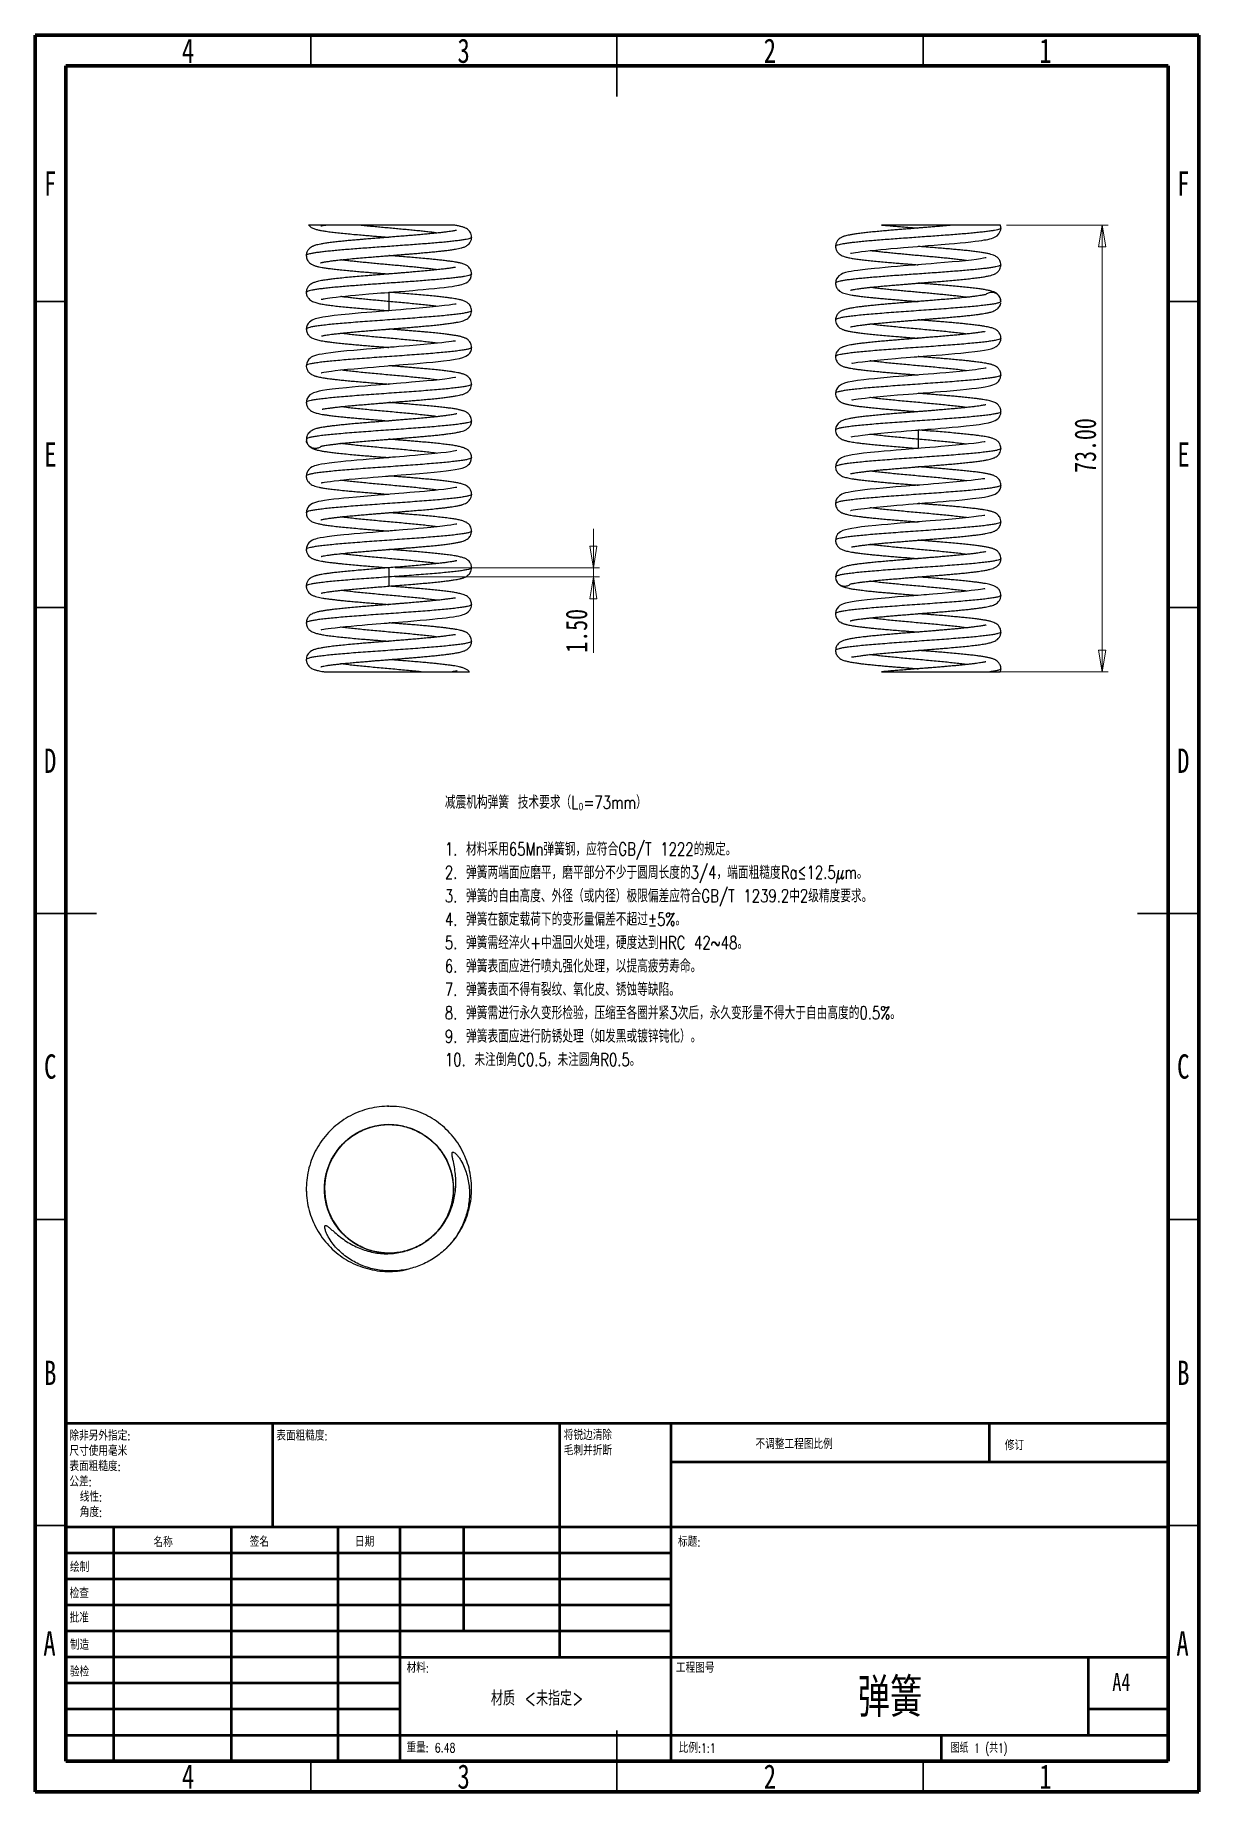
# Model space of a CAD drawing. Header units: millimetres. Extents: x 15 to 205, y 5 to 292.
import ezdxf

# ---------------------------------------------------------------- set-up
doc = ezdxf.new("R2010")
doc.units = ezdxf.units.MM
doc.styles.add('SLDTEXTSTYLE0', font='TXT', dxfattribs={"width": 0.75, "bigfont": 'bigfont'})
doc.styles.add('SLDTEXTSTYLE1', font='TXT', dxfattribs={"width": 0.75})
doc.styles.add('SLDTEXTSTYLE2', font='TXT', dxfattribs={"width": 0.694444, "bigfont": 'bigfont'})
doc.dimstyles.new('SLDDIMSTYLE0', dxfattribs={"dimtxt": 3.5, "dimasz": 3.556, "dimexe": 0, "dimexo": 0.0625, "dimgap": 0.875, "dimtad": 1, "dimrnd": 1e-09, "dimzin": 4, "dimdsep": 46, "dimtxsty": 'SLDTEXTSTYLE1', "dimblk1": 'CLOSED', "dimblk2": 'CLOSED', "dimsah": 1, "dimcen": 0.09, "dimadec": 0, "dimazin": 1, "dimtfac": 1, "dimtmove": 0, "dimatfit": 0, "dimldrblk": 'CLOSED', "dimfxl": 1, "dimfrac": 2, "dimtolj": 1, "dimtzin": 12, "dimarcsym": 0})
doc.dimstyles.new('SLDDIMSTYLE1', dxfattribs={"dimtxt": 3.5, "dimasz": 3.556, "dimexe": 0, "dimexo": 0.0625, "dimgap": 0.875, "dimtad": 1, "dimrnd": 1e-09, "dimzin": 4, "dimdsep": 46, "dimtxsty": 'SLDTEXTSTYLE1', "dimblk1": 'CLOSED', "dimblk2": 'CLOSED', "dimsah": 1, "dimcen": 0.09, "dimadec": 0, "dimazin": 1, "dimtfac": 1, "dimtofl": 0, "dimtmove": 0, "dimatfit": 3, "dimldrblk": 'CLOSED', "dimfxl": 1, "dimfrac": 2, "dimtolj": 1, "dimtzin": 12, "dimarcsym": 0})

msp = doc.modelspace()

# ---------------------------------------------------------------- texts
at = {"color": 7, "linetype": 'Continuous', "lineweight": 0}
for s, insert, char_height, attachment_point, style in [('4', (39.96, 291.441), 3.969, 2, 'SLDTEXTSTYLE1'), ('3', (84.96, 291.441), 3.969, 2, 'SLDTEXTSTYLE1'), ('2', (134.96, 291.441), 3.969, 2, 'SLDTEXTSTYLE1'), ('1', (179.96, 291.441), 3.969, 2, 'SLDTEXTSTYLE1'), ('F', (17.458, 269.737), 3.969, 2, 'SLDTEXTSTYLE1'), ('F', (202.458, 269.737), 3.969, 2, 'SLDTEXTSTYLE1'), ('E', (17.508, 225.487), 3.969, 2, 'SLDTEXTSTYLE1'), ('E', (202.508, 225.487), 3.969, 2, 'SLDTEXTSTYLE1'), ('D', (17.453, 175.441), 3.969, 2, 'SLDTEXTSTYLE1'), ('D', (202.453, 175.441), 3.969, 2, 'SLDTEXTSTYLE1'), ('C', (17.459, 125.487), 3.969, 2, 'SLDTEXTSTYLE1'), ('C', (202.459, 125.487), 3.969, 2, 'SLDTEXTSTYLE1'), ('B', (17.471, 75.441), 3.969, 2, 'SLDTEXTSTYLE1'), ('B', (202.471, 75.441), 3.969, 2, 'SLDTEXTSTYLE1'), ('表面粗糙度:', (54.371, 63.919), 1.5, 1, 'SLDTEXTSTYLE0'), ('不调整工程图比例', (132.615, 62.533), 1.5, 1, 'SLDTEXTSTYLE0'), ('修订', (173.328, 62.335), 1.5, 1, 'SLDTEXTSTYLE0'), ('名称', (34.322, 46.501), 1.5, 1, 'SLDTEXTSTYLE0'), ('签名', (50.034, 46.562), 1.5, 1, 'SLDTEXTSTYLE0'), ('日期', (67.215, 46.576), 1.5, 1, 'SLDTEXTSTYLE0'), ('标题:', (119.956, 46.576), 1.5, 1, 'SLDTEXTSTYLE0'), ('绘制', (20.685, 42.43), 1.5, 1, 'SLDTEXTSTYLE0'), ('检查', (20.624, 38.154), 1.5, 1, 'SLDTEXTSTYLE0'), ('批准', (20.622, 34.177), 1.5, 1, 'SLDTEXTSTYLE0'), ('A', (17.34, 31.237), 3.969, 2, 'SLDTEXTSTYLE1'), ('制造', (20.682, 29.734), 1.5, 1, 'SLDTEXTSTYLE0'), ('A', (202.34, 31.237), 3.969, 2, 'SLDTEXTSTYLE1'), ('材料:', (75.646, 25.986), 1.5, 1, 'SLDTEXTSTYLE0'), ('工程图号', (119.629, 25.986), 1.5, 1, 'SLDTEXTSTYLE0'), ('验检', (20.677, 25.35), 1.5, 1, 'SLDTEXTSTYLE0'), ('弹簧', (154.578, 23.607), 6.35, 2, 'SLDTEXTSTYLE0'), ('A4', (190.871, 24.406), 2.9104, 1, 'SLDTEXTSTYLE1'), ('材质 <未指定>', (96.966, 21.486), 2.3813, 2, 'SLDTEXTSTYLE0'), ('重量: 6.48', (75.618, 12.949), 1.4986, 1, 'SLDTEXTSTYLE0'), ('比例:1:1', (120.074, 12.9), 1.5, 1, 'SLDTEXTSTYLE0'), ('图纸 1 (共1)', (164.478, 12.9), 1.5, 1, 'SLDTEXTSTYLE2'), ('4', (39.96, 9.487), 3.969, 2, 'SLDTEXTSTYLE1'), ('3', (84.96, 9.487), 3.969, 2, 'SLDTEXTSTYLE1'), ('2', (134.96, 9.487), 3.969, 2, 'SLDTEXTSTYLE1'), ('1', (179.96, 9.487), 3.969, 2, 'SLDTEXTSTYLE1')]:
    msp.add_mtext(s, dxfattribs=dict(at, insert=insert, char_height=char_height, attachment_point=attachment_point, style=style))

# ---------------------------------------------------------------- blocks, each defined once
blk = doc.blocks.new('SW_NOTE_0')
at = {"color": 0, "linetype": 'Continuous', "lineweight": 0, "char_height": 2.1167, "attachment_point": 1, "style": 'SLDTEXTSTYLE0'}
for s, insert in [('减震机构弹簧 技术要求（L₀=73mm）', (1.59, 2.73)), ('1. 材料采用65Mn弹簧钢，应符合GB/T 1222的规定。', (1.59, -4.92)), ('2. 弹簧两端面应磨平，磨平部分不少于圆周长度的3/4，端面粗糙度Ra≤12.5μm。', (1.59, -8.74)), ('3. 弹簧的自由高度、外径（或内径）极限偏差应符合GB/T 1239.2中2级精度要求。', (1.59, -12.56)), ('4. 弹簧在额定载荷下的变形量偏差不超过±5%。', (1.59, -16.38)), ('5. 弹簧需经淬火+中温回火处理，硬度达到HRC 42~48。', (1.59, -20.2)), ('6. 弹簧表面应进行喷丸强化处理，以提高疲劳寿命。', (1.59, -24.03)), ('7. 弹簧表面不得有裂纹、氧化皮、锈蚀等缺陷。', (1.59, -27.85)), ('8. 弹簧需进行永久变形检验，压缩至各圈并紧3次后，永久变形量不得大于自由高度的0.5%。', (1.59, -31.67)), ('9. 弹簧表面应进行防锈处理（如发黑或镀锌钝化）。', (1.59, -35.49)), ('10. 未注倒角C0.5，未注圆角R0.5。', (1.59, -39.32))]:
    blk.add_mtext(s, dxfattribs=dict(at, insert=insert))
blk = doc.blocks.new('SW_NOTE_0_1')
at = {"color": 0, "linetype": 'Continuous', "lineweight": 0, "char_height": 1.5, "attachment_point": 1, "style": 'SLDTEXTSTYLE0'}
for s, insert in [('除非另外指定:', (0, 1.93)), ('尺寸使用毫米', (0, -0.57)), ('表面粗糙度:', (0, -3.07)), ('公差:', (0, -5.57)), ('线性:', (1.69, -8.07)), ('角度:', (1.69, -10.57))]:
    blk.add_mtext(s, dxfattribs=dict(at, insert=insert))
blk = doc.blocks.new('SW_NOTE_0_2')
at = {"color": 0, "linetype": 'Continuous', "lineweight": 0, "char_height": 1.5, "attachment_point": 1, "style": 'SLDTEXTSTYLE0'}
for s, insert in [('将锐边清除', (0, 1.93)), ('毛刺并折断', (0, -0.57))]:
    blk.add_mtext(s, dxfattribs=dict(at, insert=insert))
blk = doc.blocks.new('_Closed')
at = {"color": 0, "linetype": 'ByBlock', "lineweight": -2}
for p, q in [((-1, 0.166667), (0, 0)), ((-1, 0.166667), (-1, -0.166667)), ((0, 0), (-1, -0.166667)), ((0, 0), (-1, 0))]:
    blk.add_line(p, q, dxfattribs=at)
blk = doc.blocks.new('_D')
at = {"color": 7, "linetype": 'Continuous', "lineweight": 0}
for p, q in [((106.14, 204.98), (106.14, 211.33)), ((73.77, 204.98), (107.14, 204.98)), ((106.14, 203.48), (106.14, 204.98)), ((73.77, 203.48), (107.14, 203.48)), ((106.14, 203.48), (106.14, 191.11))]:
    blk.add_line(p, q, dxfattribs=at)
at = {"color": 7, "linetype": 'Continuous', "lineweight": 18, "xscale": 3.556, "yscale": 3.556}
for p, rotation in [((106.14, 204.98, 0.03), 269.9999999715615), ((106.14, 203.48, 0.03), 89.99999997156152)]:
    blk.add_blockref('_Closed', p, dxfattribs=dict(at, rotation=rotation))
at = {"color": 7, "linetype": 'Continuous', "lineweight": 18, "insert": (101.63, 191.11), "char_height": 3.5, "attachment_point": 1, "rotation": 90, "style": 'SLDTEXTSTYLE1'}
blk.add_mtext('1.50', dxfattribs=at)
blk = doc.blocks.new('_D_1')
at = {"color": 7, "linetype": 'Continuous', "lineweight": 0}
for p, q in [((173.6, 260.98), (190.21, 260.98)), ((189.21, 187.98), (189.21, 260.98)), ((171.87, 187.98), (190.21, 187.98))]:
    blk.add_line(p, q, dxfattribs=at)
at = {"color": 7, "linetype": 'Continuous', "lineweight": 18, "xscale": 3.556, "yscale": 3.556}
for p, rotation in [((189.21, 260.98, 0.07), 90.00000000000041), ((189.21, 187.98, 0.07), 270.0000000000004)]:
    blk.add_blockref('_Closed', p, dxfattribs=dict(at, rotation=rotation))
at = {"color": 7, "linetype": 'Continuous', "lineweight": 18, "insert": (184.7, 220.49), "char_height": 3.5, "attachment_point": 1, "rotation": 90, "style": 'SLDTEXTSTYLE1'}
blk.add_mtext('73.00', dxfattribs=at)

# ---------------------------------------------------------------- dimensions: what is measured, and where the dimension line sits
at = {"color": 7, "linetype": 'Continuous', "lineweight": 18}
for base, p1, p2, dimstyle, picture, middle in [((189.213, 260.981), (170.873, 187.981), (172.598, 260.981), 'SLDDIMSTYLE1', '_D_1', (189.213, 226.305)), ((106.137, 204.981), (72.765, 203.481), (72.765, 204.981), 'SLDDIMSTYLE0', '_D', (106.137, 195.638))]:
    dim = msp.add_linear_dim(base=base, p1=p1, p2=p2, angle=90, dimstyle=dimstyle, dxfattribs=at)
    dim.commit()
    dim.dimension.update_dxf_attribs({"geometry": picture, "text_midpoint": middle, "dimtype": 160})

# ---------------------------------------------------------------- linework, layer by layer
at = {"color": 7, "linetype": 'Continuous', "lineweight": 70}
for p, q in [((15, 5), (15, 292)), ((15, 292), (205, 292)), ((205, 292), (205, 5)), ((20, 10), (20, 287)), ((20, 287), (200, 287)), ((200, 287), (200, 10)), ((200, 10), (20, 10)), ((205, 5), (15, 5))]:
    msp.add_line(p, q, dxfattribs=at)
at = {"color": 7, "linetype": 'Continuous', "lineweight": 35}
for p, q in [((60, 287), (60, 292)), ((110, 292), (110, 282)), ((110, 287), (110, 292)), ((160, 287), (160, 292)), ((20, 248.5), (15, 248.5)), ((200, 248.5), (205, 248.5)), ((20, 198.5), (15, 198.5)), ((200, 198.5), (205, 198.5)), ((15, 148.5), (25, 148.5)), ((20, 148.5), (15, 148.5)), ((205, 148.5), (195, 148.5)), ((200, 148.5), (205, 148.5)), ((20, 98.5), (15, 98.5)), ((200, 98.5), (205, 98.5)), ((20, 48.5), (15, 48.5)), ((200, 48.5), (205, 48.5)), ((110, 5), (110, 15)), ((60, 10), (60, 5)), ((110, 10), (110, 5)), ((160, 10), (160, 5))]:
    msp.add_line(p, q, dxfattribs=at)
at = {"color": 7, "linetype": 'Continuous', "lineweight": 25}
for p, q in [((172.681, 260.492), (172.674, 260.479)), ((145.697, 251.481), (145.698, 251.479)), ((172.682, 248.481), (172.612, 248.4)), ((172.649, 248.442), (172.65, 248.499)), ((172.682, 248.481), (172.654, 248.756)), ((59.266, 225.981), (59.295, 225.947)), ((86.248, 216.982), (86.25, 216.979)), ((86.249, 204.981), (86.248, 204.979)), ((145.712, 203.764), (145.683, 203.481)), ((72.765, 116.984), (72.542, 116.969)), ((59.266, 103.511), (59.306, 102.858)), ((80.353, 96.257), (79.535, 95.496)), ((80.388, 96.274), (80.338, 96.217)), ((75.383, 90.309), (75.788, 90.383)), ((75.534, 90.337), (75.628, 90.361))]:
    msp.add_line(p, q, dxfattribs=at)
at = {"color": 7, "linetype": 'Continuous', "lineweight": 50}
for p, q in [((20, 65.25), (200, 65.25)), ((20, 65.25), (20, 10)), ((53.8, 48.25), (53.8, 65.25)), ((100.6, 65.25), (100.6, 27)), ((118.8, 65.25), (118.8, 10)), ((170.8, 58.875), (170.8, 65.25)), ((200, 58.875), (118.8, 58.875)), ((200, 48.25), (20, 48.25)), ((27.8, 48.25), (27.8, 10)), ((46.991, 48.25), (46.991, 10)), ((64.399, 48.25), (64.399, 10)), ((74.6, 10), (74.6, 48.25)), ((85, 31.25), (85, 48.25)), ((118.8, 44), (20, 44)), ((118.8, 39.75), (20, 39.75)), ((118.8, 35.5), (20, 35.5)), ((118.8, 31.25), (20, 31.25)), ((74.6, 27), (20, 27)), ((74.6, 27), (200, 27)), ((187, 14.25), (187, 27)), ((74.6, 22.75), (20, 22.75)), ((74.6, 18.5), (20, 18.5)), ((200, 18.5), (187, 18.5)), ((20, 14.25), (200, 14.25)), ((163, 10), (163, 14.25))]:
    msp.add_line(p, q, dxfattribs=at)
at = {"color": 7, "linetype": 'Continuous', "lineweight": 25, "flags": 128}
for points in [[(148.127, 256.356), (148.136, 256.356), (148.287, 256.383), (148.616, 256.443), (148.95, 256.497), (149.386, 256.562), (149.934, 256.635), (150.6, 256.716), (151.389, 256.803), (152.247, 256.89), (153.1, 256.972), (153.931, 257.047), (154.724, 257.116), (155.816, 257.209), (156.767, 257.287), (157.555, 257.351), (158.281, 257.409), (159.052, 257.47), (159.866, 257.535), (160.758, 257.606), (161.789, 257.69), (162.948, 257.785), (164.212, 257.893), (165.098, 257.972), (166.005, 258.056), (166.915, 258.147), (167.769, 258.238), (168.49, 258.323), (169.088, 258.4), (169.576, 258.469), (169.969, 258.531), (170.28, 258.585), (170.523, 258.632), (170.708, 258.672), (170.893, 258.715), (171.133, 258.78), (171.416, 258.873), (171.751, 259.023), (172.047, 259.216), (172.345, 259.515), (172.585, 259.948), (172.658, 260.214), (172.682, 260.51), (172.682, 260.51)], [(170.261, 255.616), (170.263, 255.618), (170.253, 255.619), (170.126, 255.596), (169.839, 255.54), (169.369, 255.46), (168.7, 255.363), (167.862, 255.258), (166.907, 255.152), (165.85, 255.045), (164.707, 254.939), (163.496, 254.832), (162.237, 254.727), (161.271, 254.648), (160.428, 254.58), (159.714, 254.523), (159.136, 254.477), (158.688, 254.441), (158.177, 254.401), (157.522, 254.348), (156.726, 254.284), (155.798, 254.208), (154.752, 254.12), (153.805, 254.038), (152.884, 253.954), (152.052, 253.875), (150.965, 253.764), (150.062, 253.662), (149.324, 253.568), (148.732, 253.484), (148.258, 253.407), (147.788, 253.317), (147.306, 253.2), (146.838, 253.043), (146.582, 252.921), (146.224, 252.668), (146.032, 252.463), (145.858, 252.193), (145.729, 251.854), (145.683, 251.451), (145.683, 251.451)], [(61.689, 248.838), (61.708, 248.838), (61.743, 248.843), (61.839, 248.862), (61.953, 248.886), (62.068, 248.91), (62.196, 248.934), (62.42, 248.974), (62.714, 249.022), (63.093, 249.077), (63.569, 249.141), (64.156, 249.212), (64.868, 249.291), (65.688, 249.376), (66.514, 249.456), (67.32, 249.53), (68.46, 249.63), (69.484, 249.716), (70.202, 249.775), (70.821, 249.825), (71.415, 249.873), (72.03, 249.922), (72.663, 249.972), (73.483, 250.038), (74.415, 250.112), (75.478, 250.198), (76.66, 250.296), (77.503, 250.367), (78.378, 250.444), (79.275, 250.527), (80.181, 250.615), (81.042, 250.704), (81.775, 250.787), (82.498, 250.876), (83.07, 250.956), (83.513, 251.025), (83.85, 251.083), (84.099, 251.131), (84.233, 251.159), (84.419, 251.201), (84.655, 251.263), (84.928, 251.348), (85.122, 251.422), (85.355, 251.534), (85.635, 251.72), (85.855, 251.928), (86.057, 252.21), (86.207, 252.573), (86.263, 253.01), (86.263, 253.01)], [(83.718, 248.055), (83.699, 248.072), (83.51, 248.05), (83.146, 247.99), (82.593, 247.906), (81.852, 247.807), (80.977, 247.704), (79.986, 247.599), (78.891, 247.494), (77.705, 247.387), (76.443, 247.279), (75.568, 247.206), (74.683, 247.134), (73.891, 247.07), (73.223, 247.017), (72.684, 246.974), (72.276, 246.942), (71.996, 246.919), (71.682, 246.894), (71.237, 246.859), (70.664, 246.813), (69.966, 246.756), (69.15, 246.689), (68.227, 246.611), (67.225, 246.523), (66.265, 246.436), (64.956, 246.306), (63.807, 246.179), (62.816, 246.051), (61.978, 245.92), (61.285, 245.783), (60.724, 245.636), (60.228, 245.437), (59.774, 245.124), (59.576, 244.904), (59.414, 244.634), (59.304, 244.314), (59.266, 243.951), (59.266, 243.951)], [(83.623, 242.001), (83.624, 242.016), (83.475, 242.024), (83.269, 241.999), (82.965, 241.955), (82.557, 241.898), (82.039, 241.829), (81.41, 241.753), (80.707, 241.674), (79.591, 241.56), (78.435, 241.452), (77.27, 241.349), (76.124, 241.252), (75.234, 241.179), (74.38, 241.11), (73.612, 241.048), (73.012, 241), (72.585, 240.966), (72.317, 240.945), (71.936, 240.915), (71.42, 240.873), (70.774, 240.821), (70, 240.759), (69.107, 240.685), (68.107, 240.6), (67.02, 240.505), (65.907, 240.401), (64.906, 240.301), (64.025, 240.205), (63.259, 240.112), (62.48, 240.005), (61.842, 239.902), (61.325, 239.802), (60.914, 239.704), (60.591, 239.607), (60.286, 239.486), (60.064, 239.366), (59.976, 239.306), (59.932, 239.272), (59.833, 239.193), (59.678, 239.042), (59.495, 238.795), (59.334, 238.433), (59.266, 237.951), (59.266, 237.951)], [(148.318, 238.439), (148.334, 238.418), (148.449, 238.419), (148.794, 238.47), (149.348, 238.554), (150.083, 238.653), (150.947, 238.755), (151.93, 238.858), (153.023, 238.964), (154.214, 239.072), (155.489, 239.181), (156.378, 239.255), (157.217, 239.323), (157.933, 239.381), (158.52, 239.428), (158.974, 239.464), (159.294, 239.489), (159.582, 239.512), (160.01, 239.546), (160.578, 239.592), (161.285, 239.649), (162.124, 239.717), (163.086, 239.797), (164.15, 239.887), (165.182, 239.979), (166.128, 240.068), (167.382, 240.196), (168.442, 240.317), (169.32, 240.432), (170.03, 240.542), (170.593, 240.648), (171.074, 240.765), (171.506, 240.91), (171.898, 241.107), (172.093, 241.248), (172.339, 241.502), (172.575, 241.917), (172.654, 242.193), (172.681, 242.51), (172.681, 242.51)], [(61.697, 236.849), (61.691, 236.843), (61.718, 236.846), (61.77, 236.856), (61.852, 236.873), (62.119, 236.924), (62.545, 236.997), (62.93, 237.055), (63.404, 237.12), (63.971, 237.191), (64.927, 237.298), (65.978, 237.405), (67.102, 237.51), (68.281, 237.614), (69.251, 237.696), (70.233, 237.777), (71.167, 237.853), (71.959, 237.916), (72.6, 237.967), (73.017, 238.001), (73.367, 238.029), (73.823, 238.065), (74.402, 238.111), (75.1, 238.167), (75.912, 238.234), (76.829, 238.31), (77.837, 238.396), (78.907, 238.492), (79.915, 238.588), (80.827, 238.681), (81.645, 238.773), (82.703, 238.908), (83.572, 239.043), (84.271, 239.181), (84.824, 239.329), (85.313, 239.528), (85.763, 239.842), (85.958, 240.062), (86.119, 240.331), (86.228, 240.649), (86.264, 241.01), (86.264, 241.01)], [(83.63, 236.022), (83.613, 236.043), (83.499, 236.042), (83.154, 235.991), (82.599, 235.907), (81.865, 235.808), (81.001, 235.707), (80.018, 235.603), (78.925, 235.497), (77.734, 235.389), (76.458, 235.28), (75.57, 235.206), (74.731, 235.138), (74.015, 235.08), (73.428, 235.033), (72.973, 234.997), (72.653, 234.972), (72.365, 234.949), (71.938, 234.915), (71.369, 234.869), (70.662, 234.813), (69.823, 234.744), (68.861, 234.665), (67.798, 234.574), (66.766, 234.482), (65.82, 234.393), (64.566, 234.266), (63.505, 234.144), (62.627, 234.029), (61.917, 233.919), (61.354, 233.813), (60.873, 233.696), (60.441, 233.551), (60.05, 233.354), (59.855, 233.213), (59.608, 232.959), (59.373, 232.544), (59.294, 232.269), (59.266, 231.951), (59.266, 231.951)], [(170.251, 237.612), (170.257, 237.618), (170.23, 237.615), (170.177, 237.605), (170.095, 237.588), (169.829, 237.537), (169.403, 237.464), (169.017, 237.406), (168.543, 237.341), (167.977, 237.271), (167.02, 237.163), (165.97, 237.057), (164.845, 236.951), (163.666, 236.847), (162.697, 236.765), (161.715, 236.684), (160.781, 236.608), (159.989, 236.545), (159.347, 236.494), (158.931, 236.461), (158.58, 236.433), (158.124, 236.396), (157.546, 236.35), (156.848, 236.294), (156.035, 236.227), (155.118, 236.151), (154.11, 236.065), (153.04, 235.969), (152.032, 235.873), (151.12, 235.78), (150.303, 235.689), (149.245, 235.554), (148.375, 235.419), (147.676, 235.28), (147.124, 235.133), (146.635, 234.933), (146.184, 234.619), (145.989, 234.399), (145.829, 234.13), (145.72, 233.812), (145.683, 233.451), (145.683, 233.451)], [(148.325, 232.46), (148.323, 232.445), (148.472, 232.437), (148.679, 232.462), (148.982, 232.506), (149.391, 232.563), (149.908, 232.632), (150.537, 232.709), (151.24, 232.787), (152.356, 232.901), (153.512, 233.01), (154.677, 233.112), (155.824, 233.209), (156.713, 233.282), (157.568, 233.352), (158.336, 233.413), (158.935, 233.461), (159.362, 233.495), (159.63, 233.516), (160.012, 233.547), (160.527, 233.588), (161.173, 233.64), (161.947, 233.702), (162.84, 233.776), (163.84, 233.861), (164.928, 233.957), (166.04, 234.06), (167.041, 234.16), (167.923, 234.257), (168.689, 234.349), (169.467, 234.456), (170.106, 234.559), (170.623, 234.659), (171.034, 234.757), (171.357, 234.854), (171.662, 234.975), (171.884, 235.095), (171.972, 235.156), (172.016, 235.189), (172.115, 235.268), (172.27, 235.419), (172.452, 235.666), (172.614, 236.028), (172.682, 236.51), (172.682, 236.51)], [(148.23, 226.407), (148.249, 226.389), (148.437, 226.411), (148.802, 226.471), (149.355, 226.556), (150.095, 226.655), (150.971, 226.757), (151.961, 226.862), (153.056, 226.968), (154.242, 227.075), (155.504, 227.183), (156.379, 227.255), (157.265, 227.327), (158.057, 227.391), (158.724, 227.444), (159.263, 227.487), (159.671, 227.52), (159.951, 227.542), (160.266, 227.567), (160.71, 227.602), (161.284, 227.649), (161.981, 227.705), (162.797, 227.772), (163.72, 227.85), (164.722, 227.938), (165.682, 228.026), (166.991, 228.155), (168.14, 228.283), (169.132, 228.411), (169.97, 228.542), (170.663, 228.678), (171.224, 228.825), (171.719, 229.024), (172.174, 229.337), (172.371, 229.558), (172.533, 229.827), (172.644, 230.147), (172.681, 230.51), (172.681, 230.51)], [(83.842, 224.116), (83.84, 224.119), (83.823, 224.118), (83.654, 224.086), (83.314, 224.021), (82.794, 223.936), (82.1, 223.838), (81.26, 223.736), (80.281, 223.63), (79.167, 223.52), (77.926, 223.406), (77.035, 223.329), (76.1, 223.25), (75.223, 223.178), (74.468, 223.117), (73.845, 223.067), (73.358, 223.028), (73.01, 223), (72.748, 222.979), (72.372, 222.949), (71.863, 222.909), (71.222, 222.857), (70.452, 222.795), (69.56, 222.723), (68.559, 222.639), (67.532, 222.551), (66.583, 222.465), (65.715, 222.383), (64.928, 222.304), (63.894, 222.191), (63.028, 222.084), (62.318, 221.984), (61.745, 221.889), (61.269, 221.795), (60.865, 221.695), (60.63, 221.623), (60.418, 221.544), (60.215, 221.451), (59.979, 221.307), (59.677, 221.038), (59.526, 220.839), (59.393, 220.591), (59.299, 220.294), (59.266, 219.951), (59.266, 219.951)], [(170.135, 225.555), (170.116, 225.572), (169.927, 225.55), (169.563, 225.49), (169.01, 225.406), (168.27, 225.307), (167.394, 225.204), (166.403, 225.099), (165.309, 224.994), (164.122, 224.887), (162.861, 224.779), (161.986, 224.706), (161.1, 224.634), (160.308, 224.57), (159.64, 224.517), (159.101, 224.474), (158.693, 224.442), (158.414, 224.419), (158.099, 224.394), (157.654, 224.359), (157.081, 224.313), (156.383, 224.256), (155.567, 224.189), (154.645, 224.111), (153.643, 224.023), (152.682, 223.936), (151.374, 223.806), (150.225, 223.679), (149.233, 223.551), (148.395, 223.42), (147.702, 223.283), (147.141, 223.136), (146.645, 222.937), (146.191, 222.624), (145.994, 222.404), (145.832, 222.134), (145.721, 221.814), (145.683, 221.451), (145.683, 221.451)], [(61.695, 218.859), (61.705, 218.862), (61.748, 218.874), (61.842, 218.895), (62.01, 218.928), (62.25, 218.968), (62.668, 219.031), (63.195, 219.102), (63.828, 219.179), (64.559, 219.26), (65.378, 219.346), (66.278, 219.434), (67.247, 219.523), (68.274, 219.614), (69.284, 219.699), (70.195, 219.774), (70.992, 219.839), (71.668, 219.893), (72.215, 219.937), (72.63, 219.97), (72.914, 219.992), (73.193, 220.015), (73.599, 220.047), (74.131, 220.089), (74.787, 220.142), (75.562, 220.205), (76.445, 220.278), (77.768, 220.39), (79.005, 220.501), (80.143, 220.61), (81.174, 220.718), (82.093, 220.825), (82.895, 220.93), (83.587, 221.037), (84.187, 221.151), (84.705, 221.28), (85.143, 221.432), (85.277, 221.492), (85.462, 221.595), (85.701, 221.773), (85.895, 221.973), (86.076, 222.244), (86.213, 222.591), (86.264, 223.01), (86.264, 223.01)], [(170.04, 219.501), (170.041, 219.516), (169.893, 219.524), (169.686, 219.499), (169.382, 219.455), (168.974, 219.398), (168.456, 219.329), (167.827, 219.253), (167.124, 219.174), (166.009, 219.06), (164.852, 218.952), (163.688, 218.849), (162.541, 218.752), (161.652, 218.679), (160.797, 218.61), (160.029, 218.548), (159.429, 218.5), (159.003, 218.466), (158.734, 218.445), (158.353, 218.415), (157.838, 218.373), (157.191, 218.321), (156.418, 218.259), (155.525, 218.185), (154.525, 218.1), (153.437, 218.005), (152.324, 217.901), (151.323, 217.801), (150.442, 217.705), (149.676, 217.612), (148.898, 217.505), (148.259, 217.402), (147.742, 217.302), (147.331, 217.204), (147.008, 217.107), (146.703, 216.986), (146.481, 216.866), (146.393, 216.806), (146.349, 216.772), (146.25, 216.693), (146.095, 216.542), (145.912, 216.295), (145.751, 215.933), (145.683, 215.451), (145.683, 215.451)], [(148.114, 214.349), (148.108, 214.343), (148.135, 214.346), (148.187, 214.356), (148.269, 214.373), (148.536, 214.424), (148.962, 214.497), (149.347, 214.555), (149.821, 214.62), (150.388, 214.691), (151.344, 214.798), (152.395, 214.905), (153.52, 215.01), (154.698, 215.114), (155.668, 215.196), (156.65, 215.277), (157.584, 215.353), (158.376, 215.416), (159.017, 215.467), (159.434, 215.501), (159.784, 215.529), (160.24, 215.565), (160.819, 215.611), (161.517, 215.667), (162.329, 215.734), (163.246, 215.81), (164.254, 215.896), (165.324, 215.992), (166.332, 216.088), (167.244, 216.181), (168.062, 216.273), (169.12, 216.408), (169.989, 216.543), (170.689, 216.681), (171.241, 216.829), (171.73, 217.028), (172.18, 217.342), (172.376, 217.562), (172.536, 217.831), (172.645, 218.149), (172.682, 218.51), (172.682, 218.51)], [(83.837, 218.117), (83.832, 218.12), (83.809, 218.117), (83.62, 218.081), (83.309, 218.022), (83.054, 217.978), (82.752, 217.93), (82.39, 217.878), (81.719, 217.79), (80.873, 217.693), (80.204, 217.622), (79.444, 217.546), (78.593, 217.466), (77.729, 217.389), (76.915, 217.318), (76.163, 217.255), (75.174, 217.174), (74.368, 217.109), (73.708, 217.056), (72.942, 216.995), (72.039, 216.923), (71.002, 216.84), (69.873, 216.748), (68.684, 216.65), (67.455, 216.544), (66.208, 216.43), (65.383, 216.35), (64.573, 216.266), (63.793, 216.178), (62.955, 216.074), (62.269, 215.976), (61.717, 215.883), (61.278, 215.796), (60.932, 215.713), (60.754, 215.662), (60.601, 215.613), (60.467, 215.564), (60.282, 215.483), (60.005, 215.322), (59.68, 215.037), (59.524, 214.833), (59.391, 214.583), (59.297, 214.287), (59.266, 213.951), (59.266, 213.951)], [(170.047, 213.522), (170.03, 213.543), (169.916, 213.542), (169.571, 213.491), (169.016, 213.407), (168.282, 213.308), (167.418, 213.207), (166.435, 213.103), (165.342, 212.997), (164.151, 212.889), (162.875, 212.78), (161.987, 212.706), (161.148, 212.638), (160.432, 212.58), (159.845, 212.533), (159.39, 212.497), (159.071, 212.472), (158.782, 212.449), (158.355, 212.415), (157.786, 212.369), (157.08, 212.313), (156.24, 212.244), (155.279, 212.165), (154.215, 212.074), (153.183, 211.982), (152.237, 211.893), (150.983, 211.766), (149.923, 211.644), (149.045, 211.529), (148.334, 211.419), (147.771, 211.313), (147.291, 211.196), (146.858, 211.051), (146.467, 210.854), (146.272, 210.713), (146.025, 210.459), (145.79, 210.044), (145.711, 209.769), (145.683, 209.451), (145.683, 209.451)], [(83.842, 212.116), (83.839, 212.119), (83.823, 212.118), (83.664, 212.088), (83.351, 212.028), (82.886, 211.95), (82.276, 211.862), (81.528, 211.767), (80.638, 211.667), (79.605, 211.562), (78.431, 211.451), (77.572, 211.375), (76.658, 211.297), (75.793, 211.224), (75.047, 211.163), (74.429, 211.113), (73.945, 211.075), (73.598, 211.047), (73.337, 211.026), (72.962, 210.996), (72.452, 210.956), (71.809, 210.904), (71.035, 210.843), (70.136, 210.77), (69.121, 210.686), (68.076, 210.598), (67.106, 210.513), (66.213, 210.431), (65.4, 210.352), (64.326, 210.24), (63.419, 210.134), (62.668, 210.036), (62.055, 209.943), (61.525, 209.848), (61.053, 209.744), (60.768, 209.665), (60.507, 209.577), (60.259, 209.472), (59.999, 209.32), (59.684, 209.045), (59.529, 208.843), (59.394, 208.593), (59.299, 208.294), (59.266, 207.951), (59.266, 207.951)], [(170.044, 201.511), (170.047, 201.523), (169.896, 201.532), (169.681, 201.504), (169.365, 201.456), (168.945, 201.395), (168.417, 201.325), (167.814, 201.251), (167.176, 201.18), (166.174, 201.077), (165.142, 200.978), (164.108, 200.885), (163.093, 200.798), (162.308, 200.733), (161.587, 200.673), (160.987, 200.625), (160.515, 200.587), (160.118, 200.555), (159.679, 200.52), (159.123, 200.476), (158.452, 200.422), (157.667, 200.36), (156.773, 200.288), (155.819, 200.21), (154.441, 200.093), (153.147, 199.979), (151.951, 199.865), (150.864, 199.753), (149.894, 199.641), (149.051, 199.531), (148.371, 199.426), (147.844, 199.329), (147.563, 199.268), (147.328, 199.209), (147.129, 199.151), (146.969, 199.096), (146.721, 198.99), (146.41, 198.804), (146.161, 198.593), (145.93, 198.303), (145.755, 197.93), (145.683, 197.481), (145.683, 197.481)], [(61.71, 194.857), (61.71, 194.854), (61.834, 194.877), (62.123, 194.931), (62.426, 194.982), (62.83, 195.043), (63.347, 195.114), (63.986, 195.193), (64.753, 195.28), (65.652, 195.373), (66.595, 195.464), (67.52, 195.548), (68.406, 195.625), (69.238, 195.695), (70.004, 195.759), (70.694, 195.815), (71.414, 195.873), (72.01, 195.92), (72.494, 195.959), (72.88, 195.99), (73.272, 196.021), (73.736, 196.058), (74.326, 196.105), (75.039, 196.162), (75.868, 196.23), (76.806, 196.308), (77.836, 196.396), (78.899, 196.492), (79.858, 196.582), (80.705, 196.668), (81.444, 196.748), (82.082, 196.823), (82.628, 196.893), (83.292, 196.989), (83.797, 197.073), (84.202, 197.152), (84.601, 197.248), (84.865, 197.327), (85.123, 197.422), (85.435, 197.58), (85.705, 197.778), (85.971, 198.073), (86.181, 198.485), (86.244, 198.735), (86.264, 199.01), (86.264, 199.01)]]:
    msp.add_lwpolyline(points, dxfattribs=at)
at = {"color": 7, "linetype": 'Continuous', "lineweight": 25}
msp.add_arc((72.755, 103.517), 10.494, 89.94152, 303.18736, dxfattribs=at)
for points, knots in [([(86.246, 258.981), (86.249, 258.964), (86.258, 258.914), (86.119, 258.832), (85.843, 258.735), (85.422, 258.637), (84.868, 258.539), (84.189, 258.442), (83.391, 258.344), (82.483, 258.246), (81.472, 258.149), (80.369, 258.051), (79.188, 257.953), (77.94, 257.856), (76.638, 257.758), (75.295, 257.66), (73.925, 257.563), (72.544, 257.465), (71.165, 257.367), (69.802, 257.27), (68.471, 257.172), (67.185, 257.074), (65.956, 256.977), (64.798, 256.879), (63.725, 256.781), (62.746, 256.684), (61.872, 256.586), (61.11, 256.488), (60.469, 256.391), (59.961, 256.293), (59.582, 256.195), (59.353, 256.098), (59.252, 256.026), (59.274, 255.987), (59.277, 255.98)], [0, 0, 0, 0, 0.0169202, 0.0494724, 0.0820192, 0.1145588, 0.1471022, 0.179653, 0.2122042, 0.2447481, 0.2772876, 0.3098338, 0.3423859, 0.3749351, 0.4074764, 0.4400173, 0.4725663, 0.5051184, 0.537665, 0.5702046, 0.6027481, 0.6352991, 0.6678502, 0.7003939, 0.7329334, 0.7654798, 0.7980319, 0.830581, 0.8631221, 0.8956632, 0.9282123, 0.9607644, 0.9933108, 1, 1, 1, 1]), ([(83.791, 260.087), (83.792, 260.089), (83.796, 260.098), (83.747, 260.09), (83.642, 260.073), (83.458, 260.038), (83.19, 259.992), (82.82, 259.934), (82.338, 259.866), (81.729, 259.788), (80.988, 259.703), (80.144, 259.613), (79.247, 259.526), (78.347, 259.443), (77.466, 259.365), (76.618, 259.293), (75.703, 259.217), (74.75, 259.139), (73.795, 259.063), (72.969, 258.997), (72.236, 258.938), (71.547, 258.884), (70.823, 258.826), (69.988, 258.758), (69.123, 258.687), (68.261, 258.614), (67.436, 258.542), (66.559, 258.463), (65.645, 258.377), (64.725, 258.283), (63.807, 258.182), (62.957, 258.076), (62.218, 257.969), (61.626, 257.867), (61.158, 257.769), (60.828, 257.683), (60.597, 257.61), (60.432, 257.548), (60.293, 257.49), (60.103, 257.392), (59.847, 257.219), (59.569, 256.936), (59.378, 256.591), (59.278, 256.248), (59.27, 256.052), (59.266, 255.951)], [0, 0, 0, 0, 0.0047414, 0.021192, 0.0396762, 0.0602278, 0.0828692, 0.1076125, 0.1344626, 0.1634231, 0.1944956, 0.2270998, 0.2582078, 0.2873647, 0.3145627, 0.3397901, 0.3630325, 0.3941404, 0.4207258, 0.4428046, 0.4625995, 0.4814376, 0.4999675, 0.5230347, 0.5516431, 0.5738139, 0.5984773, 0.6256478, 0.6553376, 0.6875582, 0.721134, 0.7587553, 0.793211, 0.8244985, 0.8526143, 0.877555, 0.8915273, 0.9042522, 0.9157365, 0.9276952, 0.941791, 0.9584092, 0.977789, 0.988551, 1, 1, 1, 1]), ([(62.457, 260.981), (62.461, 260.981), (62.466, 260.981), (62.449, 260.981), (62.426, 260.981), (62.39, 260.981), (62.353, 260.981), (62.303, 260.981), (62.208, 260.981), (62.045, 260.981), (61.843, 260.981), (61.466, 260.981), (61.008, 260.981), (60.555, 260.981), (60.216, 260.981), (59.966, 260.981), (59.782, 260.981), (59.666, 260.981), (59.615, 260.981), (59.63, 260.981), (59.635, 260.981)], [0, 0, 0, 0, 0.0228391, 0.0321222, 0.0414791, 0.0465071, 0.0515671, 0.0561961, 0.0644317, 0.0858263, 0.1226727, 0.1603178, 0.2846603, 0.4119891, 0.5158634, 0.6197559, 0.7264814, 0.8332139, 0.9409682, 1, 1, 1, 1]), ([(59.637, 260.982), (59.664, 260.945), (59.758, 260.818), (59.973, 260.654), (60.229, 260.502), (60.485, 260.395), (60.837, 260.274), (61.308, 260.156), (61.948, 260.033), (62.724, 259.915), (63.635, 259.798), (64.679, 259.682), (65.806, 259.568), (66.998, 259.457), (68.155, 259.356), (69.247, 259.264), (70.218, 259.184), (71.094, 259.114), (71.818, 259.056), (72.357, 259.013), (72.654, 258.989), (72.765, 258.981)], [0, 0, 0, 0, 0.0126794, 0.0439121, 0.0821794, 0.1198855, 0.1598129, 0.2239389, 0.2932739, 0.3679922, 0.4470262, 0.5250639, 0.601517, 0.6764035, 0.7497768, 0.8074348, 0.8636409, 0.9123021, 0.9517012, 0.9818591, 1, 1, 1, 1]), ([(61.616, 254.804), (61.615, 254.804), (61.61, 254.801), (61.645, 254.813), (61.707, 254.83), (61.82, 254.858), (61.998, 254.898), (62.27, 254.95), (62.64, 255.012), (63.126, 255.084), (63.728, 255.162), (64.537, 255.258), (65.558, 255.365), (66.796, 255.483), (68.077, 255.597), (69.292, 255.7), (70.406, 255.792), (71.37, 255.869), (72.223, 255.937), (72.92, 255.993), (73.441, 256.034), (73.862, 256.068), (74.282, 256.102), (74.81, 256.144), (75.463, 256.197), (76.235, 256.26), (77.117, 256.334), (78.087, 256.418), (79.077, 256.507), (80.016, 256.597), (80.854, 256.682), (81.587, 256.763), (82.314, 256.851), (82.998, 256.943), (83.614, 257.039), (84.099, 257.128), (84.567, 257.233), (85.045, 257.384), (85.397, 257.544), (85.728, 257.782), (85.991, 258.068), (86.166, 258.405), (86.253, 258.732), (86.26, 258.917), (86.264, 259.011)], [0, 0, 0, 0, 0.0019898, 0.0083707, 0.018417, 0.0300526, 0.0480538, 0.0689162, 0.0926593, 0.1193003, 0.1488052, 0.1788896, 0.2226416, 0.264756, 0.3052126, 0.3439711, 0.3737388, 0.4019706, 0.4260894, 0.4456464, 0.4606294, 0.4699175, 0.4811782, 0.496106, 0.5147056, 0.5369843, 0.5629544, 0.5926338, 0.6253741, 0.6570362, 0.6868962, 0.7149549, 0.7412164, 0.7772243, 0.8091618, 0.8373362, 0.8656644, 0.8955918, 0.9274645, 0.9441032, 0.9615365, 0.9801007, 0.9898829, 1, 1, 1, 1]), ([(61.65, 260.824), (61.656, 260.824), (61.67, 260.824), (61.788, 260.854), (62.006, 260.9), (62.241, 260.944), (62.402, 260.971), (62.457, 260.979)], [0, 0, 0, 0, 0.1448063, 0.3824591, 0.6690539, 0.887821, 1, 1, 1, 1]), ([(67.515, 260.981), (67.116, 260.981), (66.312, 260.981), (65.363, 260.981), (64.611, 260.981), (64.029, 260.981), (63.505, 260.981), (63.053, 260.981), (62.722, 260.981), (62.57, 260.981), (62.518, 260.981)], [0, 0, 0, 0, 0.1754423, 0.3537369, 0.4693574, 0.5849748, 0.7039404, 0.8229118, 0.9391471, 1, 1, 1, 1]), ([(80.649, 259.668), (80.547, 259.682), (80.215, 259.729), (79.566, 259.809), (78.716, 259.906), (77.799, 260.004), (76.83, 260.102), (75.818, 260.199), (74.775, 260.297), (73.71, 260.395), (72.636, 260.492), (71.563, 260.59), (70.503, 260.688), (69.467, 260.785), (68.461, 260.883), (67.83, 260.948), (67.515, 260.981)], [0, 0, 0, 0, 0.0327189, 0.1071366, 0.181553, 0.2559521, 0.3303433, 0.4047512, 0.4791709, 0.5535824, 0.6279759, 0.7023714, 0.7767852, 0.8512043, 0.9256095, 1, 1, 1, 1]), ([(83.236, 260.981), (83.237, 260.981), (83.249, 260.981), (83.241, 260.981), (83.209, 260.981), (83.176, 260.981), (83.139, 260.981), (83.089, 260.981), (82.988, 260.981), (82.783, 260.981), (82.508, 260.981), (81.864, 260.981), (80.903, 260.981), (79.736, 260.981), (78.746, 260.981), (77.972, 260.981), (77.168, 260.981), (76.285, 260.981), (75.327, 260.981), (74.287, 260.981), (73.225, 260.981), (72.189, 260.981), (71.2, 260.981), (70.254, 260.981), (69.321, 260.981), (68.397, 260.981), (67.812, 260.981), (67.516, 260.981)], [0, 0, 0, 0, 0.0005779, 0.0110632, 0.0148427, 0.0173094, 0.019794, 0.0219947, 0.0259182, 0.0369655, 0.061465, 0.0861995, 0.1837814, 0.2819311, 0.3308473, 0.3797594, 0.4296163, 0.4794723, 0.5387369, 0.5979985, 0.6592984, 0.7205977, 0.7751916, 0.8297849, 0.8860466, 0.9423072, 1, 1, 1, 1]), ([(86.264, 258.951), (86.251, 259.115), (86.226, 259.427), (86.038, 259.812), (85.815, 260.095), (85.548, 260.322), (85.279, 260.474), (85.093, 260.551), (84.878, 260.63), (84.649, 260.699), (84.397, 260.764), (84.124, 260.824), (83.753, 260.898), (83.439, 260.947), (83.236, 260.978)], [0, 0, 0, 0, 0.0905127, 0.1714086, 0.2425675, 0.3044586, 0.391506, 0.4655596, 0.5404549, 0.6166445, 0.694182, 0.7731247, 0.8535337, 1, 1, 1, 1]), ([(165.173, 260.981), (165.113, 260.975), (164.673, 260.934), (163.837, 260.861), (162.717, 260.766), (161.708, 260.683), (160.829, 260.612), (160.052, 260.55), (159.386, 260.497), (158.786, 260.449), (158.194, 260.402), (157.509, 260.347), (156.693, 260.281), (155.814, 260.209), (154.893, 260.132), (153.953, 260.051), (152.96, 259.962), (151.942, 259.865), (150.968, 259.764), (150.038, 259.659), (149.213, 259.554), (148.507, 259.448), (147.951, 259.349), (147.52, 259.256), (147.22, 259.176), (147.013, 259.11), (146.866, 259.056), (146.74, 259.005), (146.541, 258.905), (146.28, 258.732), (145.993, 258.446), (145.798, 258.099), (145.696, 257.751), (145.687, 257.554), (145.683, 257.452)], [0, 0, 0, 0, 0.00826464, 0.05983823, 0.10549695, 0.14519181, 0.17889281, 0.20743588, 0.23427582, 0.25478146, 0.27582564, 0.30184784, 0.33319055, 0.36987924, 0.40456439, 0.44300453, 0.48521574, 0.53121659, 0.5800499, 0.62639966, 0.67767613, 0.72421129, 0.76599966, 0.80302916, 0.83527334, 0.85298317, 0.8688052, 0.8828999, 0.89862126, 0.91782212, 0.94096379, 0.96833398, 0.98364666, 1, 1, 1, 1]), ([(172.674, 260.479), (172.667, 260.451), (172.65, 260.39), (172.452, 260.297), (172.122, 260.199), (171.655, 260.102), (171.057, 260.004), (170.333, 259.906), (169.493, 259.809), (168.546, 259.711), (167.503, 259.613), (166.371, 259.516), (165.163, 259.418), (163.894, 259.32), (162.575, 259.223), (161.222, 259.125), (159.846, 259.027), (158.464, 258.93), (157.089, 258.832), (155.736, 258.735), (154.419, 258.637), (153.152, 258.539), (151.948, 258.442), (150.82, 258.344), (149.777, 258.246), (148.835, 258.149), (148.001, 258.051), (147.284, 257.953), (146.689, 257.856), (146.224, 257.758), (145.901, 257.66), (145.712, 257.568), (145.699, 257.508), (145.694, 257.481)], [0, 0, 0, 0, 0.0282753, 0.0608434, 0.093415, 0.1259815, 0.1585407, 0.1911033, 0.2236735, 0.2562443, 0.2888079, 0.3213667, 0.3539323, 0.3865037, 0.4190726, 0.4516335, 0.4841938, 0.516762, 0.5493336, 0.5818999, 0.614459, 0.6470218, 0.6795922, 0.7121628, 0.7447262, 0.7772851, 0.8098508, 0.8424223, 0.8749911, 0.9075518, 0.9401122, 0.9726806, 1, 1, 1, 1]), ([(165.115, 260.981), (164.861, 260.981), (164.345, 260.981), (163.517, 260.981), (162.655, 260.981), (161.764, 260.981), (160.842, 260.981), (159.891, 260.981), (158.924, 260.981), (157.941, 260.981), (156.953, 260.981), (155.988, 260.981), (155.055, 260.981), (154.264, 260.981), (153.703, 260.981), (153.414, 260.981), (153.296, 260.981), (153.233, 260.981), (153.191, 260.981), (153.173, 260.981), (153.165, 260.981), (153.168, 260.981), (153.168, 260.981)], [0, 0, 0, 0, 0.0735896, 0.1500086, 0.2246702, 0.299333, 0.37599, 0.4526496, 0.5304935, 0.6083457, 0.6878835, 0.7674348, 0.8410773, 0.9147938, 0.9613666, 0.9775537, 0.9837233, 0.9899419, 0.9932836, 0.9966464, 0.9997229, 1, 1, 1, 1]), ([(153.168, 260.981), (153.218, 260.976), (153.597, 260.941), (154.33, 260.877), (155.32, 260.793), (156.246, 260.716), (157.089, 260.648), (157.844, 260.587), (158.504, 260.535), (158.94, 260.5), (159.155, 260.483), (159.182, 260.481)], [0, 0, 0, 0, 0.0284019, 0.212889, 0.3814195, 0.5340869, 0.6709441, 0.79201, 0.8972999, 0.9868332, 1, 1, 1, 1]), ([(172.583, 260.981), (172.591, 260.981), (172.608, 260.981), (172.52, 260.981), (172.345, 260.981), (172.074, 260.981), (171.715, 260.981), (171.277, 260.981), (170.761, 260.981), (170.158, 260.981), (169.385, 260.981), (168.59, 260.981), (167.808, 260.981), (167.185, 260.981), (166.53, 260.981), (165.957, 260.981), (165.536, 260.981), (165.327, 260.981), (165.233, 260.981), (165.193, 260.981), (165.171, 260.981), (165.162, 260.981), (165.169, 260.981), (165.174, 260.981)], [0, 0, 0, 0, 0.0648637, 0.1372385, 0.2096132, 0.2842011, 0.3587873, 0.4293591, 0.499926, 0.572814, 0.6456967, 0.7446366, 0.7951989, 0.8457487, 0.8951655, 0.945284, 0.9700472, 0.9824852, 0.9869686, 0.9898947, 0.992842, 0.9954526, 1, 1, 1, 1]), ([(172.681, 260.461), (172.674, 260.601), (172.663, 260.799), (172.597, 260.938), (172.577, 260.978)], [0, 0, 0, 0, 0.7087871, 1, 1, 1, 1]), ([(59.266, 256.01), (59.274, 255.875), (59.29, 255.614), (59.425, 255.276), (59.597, 255.005), (59.827, 254.76), (60.099, 254.568), (60.342, 254.449), (60.521, 254.378), (60.721, 254.31), (60.924, 254.251), (61.133, 254.197), (61.435, 254.129), (61.843, 254.051), (62.384, 253.965), (63.036, 253.874), (63.842, 253.774), (64.827, 253.666), (65.862, 253.563), (66.9, 253.466), (67.884, 253.379), (68.893, 253.293), (69.861, 253.214), (70.725, 253.144), (71.472, 253.084), (72.097, 253.034), (72.514, 253.001), (72.723, 252.984), (72.765, 252.981)], [0, 0, 0, 0, 0.0281107, 0.0541163, 0.0779716, 0.099729, 0.1325481, 0.1606811, 0.1865345, 0.211669, 0.2361126, 0.2598936, 0.2830406, 0.3347446, 0.3846031, 0.4395277, 0.5006685, 0.5679928, 0.6414623, 0.6938711, 0.749021, 0.8051628, 0.8555787, 0.8996185, 0.9373019, 0.9686497, 0.9936766, 1, 1, 1, 1]), ([(86.264, 252.95), (86.252, 253.109), (86.229, 253.416), (86.047, 253.798), (85.823, 254.088), (85.511, 254.352), (85.161, 254.532), (84.875, 254.634), (84.593, 254.718), (84.368, 254.773), (84.199, 254.81), (84.02, 254.847), (83.76, 254.896), (83.377, 254.96), (82.87, 255.036), (82.217, 255.123), (81.451, 255.213), (80.618, 255.303), (79.781, 255.387), (78.812, 255.479), (77.726, 255.575), (76.546, 255.675), (75.451, 255.766), (74.463, 255.845), (73.604, 255.914), (73.052, 255.958), (72.79, 255.979), (72.765, 255.981)], [0, 0, 0, 0, 0.0330626, 0.0636673, 0.0917834, 0.1175685, 0.1632947, 0.2026186, 0.2343656, 0.2587241, 0.2759392, 0.2919277, 0.3234345, 0.3622062, 0.4082116, 0.4614251, 0.521815, 0.5763533, 0.6287736, 0.6783586, 0.7474508, 0.8102649, 0.86683, 0.9171829, 0.9606074, 0.9962341, 1, 1, 1, 1]), ([(145.684, 257.511), (145.689, 257.411), (145.697, 257.204), (145.776, 256.938), (145.891, 256.695), (146.062, 256.454), (146.299, 256.231), (146.6, 256.041), (147.012, 255.857), (147.543, 255.697), (148.209, 255.56), (148.942, 255.443), (149.765, 255.333), (150.716, 255.223), (151.757, 255.114), (152.879, 255.006), (153.991, 254.906), (155.06, 254.814), (156.024, 254.734), (156.901, 254.663), (157.632, 254.604), (158.183, 254.56), (158.615, 254.526), (158.924, 254.501), (159.116, 254.486), (159.182, 254.481)], [0, 0, 0, 0, 0.0186536, 0.0390156, 0.061351, 0.0858267, 0.1219682, 0.1621504, 0.203749, 0.267036, 0.3318252, 0.3986709, 0.4669279, 0.5348571, 0.6024611, 0.6697467, 0.7367252, 0.7901239, 0.8425827, 0.8879474, 0.9249274, 0.9535369, 0.971057, 0.9900702, 1, 1, 1, 1]), ([(167.061, 255.169), (166.942, 255.185), (166.589, 255.235), (165.918, 255.317), (165.062, 255.414), (164.141, 255.512), (163.168, 255.61), (162.153, 255.707), (161.107, 255.805), (160.042, 255.902), (158.967, 256), (157.895, 256.098), (156.836, 256.195), (155.802, 256.293), (154.802, 256.391), (153.85, 256.488), (152.951, 256.586), (152.125, 256.684), (151.572, 256.753), (151.322, 256.789), (151.296, 256.793)], [0, 0, 0, 0, 0.0308965, 0.0910439, 0.1511813, 0.2113057, 0.2714374, 0.3315828, 0.3917284, 0.4518604, 0.5119847, 0.5721218, 0.6322692, 0.6924111, 0.7525383, 0.8126656, 0.8728075, 0.9329549, 0.993092, 1, 1, 1, 1]), ([(172.681, 254.451), (172.672, 254.587), (172.655, 254.853), (172.524, 255.18), (172.365, 255.436), (172.17, 255.647), (171.974, 255.798), (171.735, 255.935), (171.43, 256.068), (171.044, 256.194), (170.553, 256.315), (169.961, 256.429), (169.253, 256.539), (168.46, 256.643), (167.606, 256.742), (166.737, 256.833), (165.841, 256.921), (164.958, 257.003), (164.101, 257.078), (163.167, 257.158), (162.18, 257.24), (161.175, 257.322), (160.303, 257.391), (159.655, 257.443), (159.295, 257.472), (159.183, 257.481)], [0, 0, 0, 0, 0.0254603, 0.0499896, 0.0738362, 0.0973527, 0.129006, 0.1629761, 0.1998009, 0.2477733, 0.2998963, 0.3562019, 0.4167371, 0.4815733, 0.5389741, 0.5968085, 0.6510953, 0.7018138, 0.7489897, 0.7926511, 0.8515791, 0.9026853, 0.9460066, 0.9831372, 1, 1, 1, 1]), ([(83.635, 254.03), (83.633, 254.037), (83.63, 254.061), (83.534, 254.053), (83.347, 254.026), (83.074, 253.98), (82.653, 253.914), (82.07, 253.833), (81.291, 253.738), (80.366, 253.637), (79.296, 253.531), (78.081, 253.419), (76.898, 253.316), (75.842, 253.228), (75, 253.159), (74.264, 253.1), (73.644, 253.051), (73.143, 253.011), (72.734, 252.978), (72.334, 252.946), (71.86, 252.908), (71.26, 252.861), (70.54, 252.803), (69.731, 252.737), (68.725, 252.654), (67.567, 252.555), (66.294, 252.44), (65.066, 252.32), (63.99, 252.204), (63.095, 252.095), (62.379, 251.995), (61.781, 251.898), (61.292, 251.801), (60.915, 251.71), (60.617, 251.618), (60.387, 251.533), (60.142, 251.418), (59.847, 251.218), (59.565, 250.929), (59.375, 250.583), (59.278, 250.242), (59.27, 250.049), (59.266, 249.951)], [0, 0, 0, 0, 0.0109466, 0.0340563, 0.0566397, 0.078646, 0.1000463, 0.1328132, 0.1673276, 0.2035989, 0.2416268, 0.2813991, 0.3229113, 0.350562, 0.3749942, 0.3959987, 0.4135661, 0.4276899, 0.4383655, 0.4481671, 0.4614979, 0.4784375, 0.4989922, 0.5229904, 0.5482455, 0.5872632, 0.6276844, 0.6695393, 0.7128433, 0.7484422, 0.7824069, 0.8137403, 0.8424609, 0.8685829, 0.8883745, 0.9063747, 0.9243198, 0.939809, 0.9574575, 0.9774982, 0.9884513, 1, 1, 1, 1]), ([(86.259, 252.98), (86.26, 252.977), (86.283, 252.943), (86.195, 252.875), (85.987, 252.777), (85.622, 252.68), (85.127, 252.582), (84.503, 252.484), (83.757, 252.387), (82.896, 252.289), (81.928, 252.192), (80.864, 252.094), (79.716, 251.996), (78.497, 251.899), (77.217, 251.801), (75.889, 251.703), (74.53, 251.606), (73.152, 251.508), (71.77, 251.41), (70.399, 251.313), (69.052, 251.215), (67.744, 251.117), (66.488, 251.02), (65.298, 250.922), (64.186, 250.824), (63.165, 250.727), (62.243, 250.629), (61.429, 250.531), (60.736, 250.434), (60.169, 250.336), (59.733, 250.238), (59.436, 250.141), (59.278, 250.054), (59.28, 250), (59.282, 249.979)], [0, 0, 0, 0, 0.0023036, 0.0348527, 0.0673943, 0.0999324, 0.1324778, 0.1650283, 0.1975754, 0.2301145, 0.2626544, 0.2952024, 0.3277527, 0.360297, 0.3928348, 0.4253774, 0.4579272, 0.4904762, 0.5230176, 0.5555558, 0.5881014, 0.620652, 0.6531988, 0.6857378, 0.7182779, 0.750826, 0.7833763, 0.8159204, 0.8484581, 0.881001, 0.9135508, 0.9460998, 0.978641, 1, 1, 1, 1]), ([(80.647, 253.669), (80.437, 253.697), (79.987, 253.758), (79.2, 253.852), (78.319, 253.949), (77.379, 254.047), (76.39, 254.145), (75.363, 254.242), (74.308, 254.34), (73.238, 254.438), (72.163, 254.535), (71.095, 254.633), (70.043, 254.731), (69.02, 254.828), (68.037, 254.926), (67.101, 255.024), (66.229, 255.121), (65.482, 255.211), (65.065, 255.268), (64.887, 255.292)], [0, 0, 0, 0, 0.0522601, 0.1124379, 0.1726218, 0.2327959, 0.2929568, 0.3531245, 0.4133061, 0.4734883, 0.5336571, 0.5938176, 0.6539908, 0.7141745, 0.7743531, 0.834517, 0.8946803, 0.9548584, 1, 1, 1, 1]), ([(172.664, 254.48), (172.668, 254.466), (172.68, 254.419), (172.552, 254.34), (172.287, 254.242), (171.877, 254.145), (171.335, 254.047), (170.665, 253.949), (169.876, 253.852), (168.976, 253.754), (167.974, 253.656), (166.878, 253.559), (165.702, 253.461), (164.459, 253.363), (163.161, 253.266), (161.821, 253.168), (160.453, 253.07), (159.072, 252.973), (157.692, 252.875), (156.327, 252.777), (154.993, 252.68), (153.703, 252.582), (152.469, 252.484), (151.305, 252.387), (150.224, 252.289), (149.237, 252.192), (148.355, 252.094), (147.584, 251.996), (146.934, 251.899), (146.413, 251.801), (146.024, 251.703), (145.783, 251.606), (145.675, 251.532), (145.693, 251.49), (145.697, 251.481)], [0, 0, 0, 0, 0.0140297, 0.0466051, 0.0791801, 0.1117477, 0.1443115, 0.1768825, 0.2094588, 0.2420317, 0.2745968, 0.3071623, 0.3397359, 0.3723121, 0.4048824, 0.4374459, 0.4700142, 0.5025897, 0.5351646, 0.567732, 0.6002959, 0.632867, 0.6654434, 0.6980162, 0.7305811, 0.7631468, 0.7957205, 0.8282967, 0.8608667, 0.8934303, 0.9259988, 0.9585743, 0.9911491, 1, 1, 1, 1]), ([(148.115, 250.345), (148.113, 250.341), (148.109, 250.332), (148.181, 250.349), (148.317, 250.377), (148.559, 250.426), (148.959, 250.496), (149.485, 250.575), (150.088, 250.655), (150.747, 250.733), (151.424, 250.807), (152.21, 250.887), (153.109, 250.973), (154.091, 251.062), (155.089, 251.148), (156.023, 251.226), (156.853, 251.294), (157.566, 251.352), (158.154, 251.399), (158.617, 251.436), (159.039, 251.469), (159.516, 251.507), (160.142, 251.557), (160.925, 251.62), (161.832, 251.693), (162.893, 251.78), (164.052, 251.878), (165.268, 251.986), (166.444, 252.097), (167.557, 252.212), (168.574, 252.33), (169.452, 252.448), (170.19, 252.566), (170.783, 252.687), (171.26, 252.816), (171.555, 252.926), (171.766, 253.027), (171.962, 253.144), (172.17, 253.31), (172.367, 253.53), (172.53, 253.794), (172.658, 254.125), (172.673, 254.378), (172.681, 254.51)], [0, 0, 0, 0, 0.0107886, 0.0283785, 0.045817, 0.0716389, 0.097176, 0.1257016, 0.1585606, 0.1828857, 0.2091448, 0.2373464, 0.2675003, 0.2995945, 0.3304952, 0.357796, 0.3814877, 0.4015633, 0.4180126, 0.4308261, 0.4401862, 0.4531354, 0.4705221, 0.492351, 0.518609, 0.5470416, 0.58347, 0.6209056, 0.6593551, 0.6988329, 0.7393753, 0.7797688, 0.8173538, 0.8521023, 0.8840781, 0.9133295, 0.9229392, 0.9341089, 0.9472235, 0.9584787, 0.9710219, 0.9848726, 1, 1, 1, 1]), ([(59.266, 250.009), (59.271, 249.905), (59.281, 249.687), (59.369, 249.411), (59.495, 249.16), (59.683, 248.913), (59.94, 248.689), (60.267, 248.499), (60.715, 248.315), (61.294, 248.157), (62.037, 248.017), (62.866, 247.895), (63.831, 247.775), (64.912, 247.657), (66.082, 247.541), (67.321, 247.428), (68.609, 247.317), (69.923, 247.208), (71.242, 247.102), (72.192, 247.026), (72.695, 246.986), (72.765, 246.981)], [0, 0, 0, 0, 0.019608, 0.0410902, 0.0647376, 0.0907308, 0.1292254, 0.1718431, 0.2158202, 0.283627, 0.3541831, 0.4280778, 0.5024301, 0.5755856, 0.6475879, 0.7185007, 0.7883468, 0.8570881, 0.9241634, 0.9894382, 1, 1, 1, 1]), ([(86.264, 246.951), (86.255, 247.09), (86.239, 247.358), (86.097, 247.703), (85.916, 247.978), (85.661, 248.241), (85.341, 248.446), (85.089, 248.554), (84.85, 248.64), (84.607, 248.712), (84.368, 248.772), (84.074, 248.837), (83.726, 248.903), (83.291, 248.974), (82.764, 249.051), (82.108, 249.136), (81.303, 249.23), (80.332, 249.333), (79.208, 249.442), (77.974, 249.554), (76.686, 249.664), (75.378, 249.772), (74.069, 249.877), (73.197, 249.946), (72.765, 249.981)], [0, 0, 0, 0, 0.02893237, 0.05573608, 0.08036635, 0.10289047, 0.14227535, 0.17599919, 0.20697201, 0.23572511, 0.26232699, 0.28684439, 0.32987767, 0.37073865, 0.41737846, 0.46983542, 0.5280804, 0.59208194, 0.66170924, 0.73228701, 0.80138325, 0.86901757, 0.9352205, 1, 1, 1, 1]), ([(72.765, 249.98), (72.765, 249.974), (72.765, 249.962), (72.765, 249.873), (72.765, 249.735), (72.765, 249.548), (72.765, 249.319), (72.765, 249.058), (72.765, 248.775), (72.765, 248.579), (72.765, 248.481)], [0, 0, 0, 0, 0.1221257, 0.247647, 0.3731688, 0.4984288, 0.6236895, 0.7492134, 0.8747378, 1, 1, 1, 1]), ([(145.683, 251.509), (145.688, 251.402), (145.698, 251.192), (145.812, 250.825), (146.03, 250.464), (146.344, 250.178), (146.709, 249.961), (147.025, 249.841), (147.47, 249.711), (147.917, 249.615), (148.387, 249.53), (148.96, 249.441), (149.687, 249.343), (150.595, 249.236), (151.568, 249.133), (152.557, 249.037), (153.5, 248.95), (154.468, 248.865), (155.392, 248.787), (156.222, 248.718), (156.946, 248.659), (157.557, 248.61), (158.051, 248.571), (158.472, 248.537), (158.836, 248.508), (159.075, 248.489), (159.182, 248.481)], [0, 0, 0, 0, 0.0218094, 0.0424906, 0.0803474, 0.113887, 0.1438032, 0.1977255, 0.2487602, 0.2974917, 0.3450783, 0.3980169, 0.457695, 0.5241004, 0.5972006, 0.6496505, 0.7050555, 0.7602299, 0.8094113, 0.8524928, 0.8894862, 0.9204054, 0.9452645, 0.9640754, 0.9838196, 1, 1, 1, 1]), ([(167.069, 249.169), (166.838, 249.2), (166.363, 249.263), (165.549, 249.359), (164.664, 249.457), (163.719, 249.555), (162.726, 249.652), (161.696, 249.75), (160.641, 249.848), (159.57, 249.945), (158.495, 250.043), (157.427, 250.141), (156.378, 250.238), (155.357, 250.336), (154.377, 250.434), (153.446, 250.531), (152.579, 250.629), (151.857, 250.716), (151.461, 250.771), (151.301, 250.793)], [0, 0, 0, 0, 0.0572346, 0.1173865, 0.1775347, 0.2376683, 0.2977993, 0.3579447, 0.4180974, 0.4782411, 0.538371, 0.5985064, 0.658656, 0.7188073, 0.7789457, 0.8390747, 0.8992154, 0.9593675, 1, 1, 1, 1]), ([(172.659, 248.508), (172.646, 248.643), (172.623, 248.902), (172.479, 249.236), (172.304, 249.498), (172.065, 249.745), (171.748, 249.952), (171.533, 250.042), (171.272, 250.138), (170.98, 250.222), (170.577, 250.319), (170.027, 250.424), (169.28, 250.539), (168.407, 250.651), (167.415, 250.764), (166.344, 250.874), (165.209, 250.981), (164.027, 251.085), (162.968, 251.175), (162.093, 251.247), (161.449, 251.299), (160.919, 251.342), (160.498, 251.376), (160.121, 251.406), (159.693, 251.44), (159.371, 251.466), (159.182, 251.481)], [0, 0, 0, 0, 0.0236074, 0.0451827, 0.0647481, 0.0824385, 0.1131754, 0.1475165, 0.1829623, 0.2200047, 0.2586727, 0.3239991, 0.3937367, 0.4663441, 0.5377829, 0.6078948, 0.6767087, 0.7442772, 0.8105955, 0.8506756, 0.8845396, 0.9122007, 0.9336705, 0.9501957, 0.9708313, 1, 1, 1, 1]), ([(172.654, 248.756), (172.653, 248.762), (172.643, 248.865), (172.571, 249.057), (172.437, 249.319), (172.25, 249.548), (172.02, 249.735), (171.759, 249.873), (171.476, 249.96), (171.182, 249.991), (170.888, 249.961), (170.606, 249.872), (170.374, 249.756), (170.253, 249.652), (170.208, 249.611)], [0, 0, 0, 0, 0.005327, 0.0990622, 0.1927969, 0.2863352, 0.3798728, 0.473606, 0.5673389, 0.6608754, 0.754412, 0.8481448, 0.941878, 1, 1, 1, 1]), ([(86.248, 246.981), (86.253, 246.973), (86.284, 246.926), (86.141, 246.84), (85.812, 246.723), (85.267, 246.606), (84.54, 246.488), (83.636, 246.371), (82.567, 246.254), (81.35, 246.137), (80.006, 246.02), (78.551, 245.902), (77.01, 245.785), (75.406, 245.668), (73.761, 245.551), (72.101, 245.434), (70.451, 245.317), (68.837, 245.199), (67.281, 245.082), (65.807, 244.965), (64.439, 244.848), (63.196, 244.731), (62.096, 244.613), (61.157, 244.496), (60.394, 244.379), (59.812, 244.262), (59.438, 244.145), (59.263, 244.051), (59.284, 243.997), (59.29, 243.982)], [0, 0, 0, 0, 0.0080639, 0.0471328, 0.0861967, 0.125262, 0.1643311, 0.2033957, 0.2424603, 0.2815293, 0.3205946, 0.3596586, 0.3987275, 0.4377935, 0.4768569, 0.5159255, 0.5549923, 0.5940554, 0.6331236, 0.672191, 0.7112539, 0.7503215, 0.7893896, 0.8284525, 0.8675195, 0.906588, 0.9456513, 0.9847176, 1, 1, 1, 1]), ([(61.726, 242.868), (61.736, 242.865), (61.758, 242.86), (61.926, 242.894), (62.175, 242.939), (62.482, 242.99), (62.887, 243.052), (63.402, 243.122), (64.03, 243.199), (64.752, 243.281), (65.525, 243.361), (66.313, 243.438), (67.213, 243.521), (68.211, 243.609), (69.281, 243.699), (70.257, 243.78), (71.118, 243.849), (71.846, 243.907), (72.419, 243.953), (72.928, 243.994), (73.477, 244.037), (74.181, 244.093), (75.042, 244.163), (75.985, 244.239), (76.981, 244.323), (78.006, 244.411), (79.084, 244.508), (80.14, 244.61), (81.114, 244.711), (82.011, 244.814), (82.812, 244.919), (83.506, 245.025), (84.063, 245.128), (84.504, 245.227), (84.841, 245.323), (85.09, 245.409), (85.343, 245.523), (85.614, 245.692), (85.864, 245.922), (86.069, 246.206), (86.233, 246.57), (86.254, 246.861), (86.264, 247.01)], [0, 0, 0, 0, 0.021988, 0.0506887, 0.072021, 0.0951207, 0.1199915, 0.146633, 0.1750432, 0.2047683, 0.2333204, 0.2603032, 0.2857084, 0.3208266, 0.3523367, 0.3802076, 0.404417, 0.4246772, 0.4407921, 0.451879, 0.4668142, 0.4862498, 0.5101981, 0.5386786, 0.5658947, 0.5962883, 0.6298713, 0.6660139, 0.7007181, 0.7332996, 0.7695955, 0.8028511, 0.8330668, 0.8602313, 0.8843303, 0.9020728, 0.919225, 0.9372289, 0.9515594, 0.966757, 0.9829035, 1, 1, 1, 1]), ([(72.765, 248.481), (72.407, 248.513), (71.692, 248.578), (70.629, 248.676), (69.589, 248.774), (68.583, 248.871), (67.619, 248.969), (66.708, 249.067), (65.866, 249.164), (65.255, 249.24), (64.955, 249.283), (64.882, 249.293)], [0, 0, 0, 0, 0.120212, 0.2403979, 0.3605991, 0.4808329, 0.601073, 0.7212882, 0.8414829, 0.9616993, 1, 1, 1, 1]), ([(72.765, 248.481), (72.765, 248.383), (72.765, 248.186), (72.765, 247.904), (72.765, 247.642), (72.765, 247.413), (72.765, 247.226), (72.765, 247.089), (72.765, 246.999), (72.765, 246.987), (72.765, 246.982)], [0, 0, 0, 0, 0.1254025, 0.2510676, 0.3767322, 0.5021333, 0.6275336, 0.753196, 0.878858, 1, 1, 1, 1]), ([(80.648, 247.669), (80.377, 247.705), (79.815, 247.78), (78.825, 247.895), (77.727, 248.012), (76.554, 248.129), (75.323, 248.246), (74.054, 248.363), (73.195, 248.442), (72.765, 248.481)], [0, 0, 0, 0, 0.1335031, 0.2779068, 0.4223278, 0.5667505, 0.7111555, 0.8555756, 1, 1, 1, 1]), ([(170.216, 249.597), (170.218, 249.599), (170.241, 249.622), (170.133, 249.589), (169.938, 249.557), (169.631, 249.501), (169.268, 249.442), (168.796, 249.374), (168.214, 249.298), (167.547, 249.219), (166.71, 249.129), (165.694, 249.028), (164.491, 248.918), (163.265, 248.812), (162.116, 248.716), (161.083, 248.632), (160.209, 248.562), (159.451, 248.502), (158.834, 248.453), (158.331, 248.413), (157.847, 248.374), (157.279, 248.329), (156.558, 248.27), (155.687, 248.199), (154.748, 248.12), (153.767, 248.035), (152.802, 247.948), (151.863, 247.858), (151.001, 247.768), (150.231, 247.682), (149.445, 247.585), (148.682, 247.476), (147.982, 247.353), (147.419, 247.225), (146.984, 247.099), (146.55, 246.911), (146.198, 246.658), (145.957, 246.37), (145.809, 246.109), (145.702, 245.804), (145.69, 245.569), (145.683, 245.451)], [0, 0, 0, 0, 0.0022856, 0.0274504, 0.0569538, 0.0790868, 0.1031969, 0.1292821, 0.1573233, 0.1857969, 0.2135985, 0.2540025, 0.2928395, 0.3300938, 0.3657415, 0.3930896, 0.4180812, 0.439162, 0.45632, 0.469547, 0.4810775, 0.4968354, 0.5171445, 0.5420167, 0.5714704, 0.5995334, 0.6307894, 0.6626216, 0.6930935, 0.7222215, 0.7500143, 0.7892047, 0.8254309, 0.8587078, 0.8891275, 0.9177472, 0.9453903, 0.9590525, 0.9726852, 0.986327, 1, 1, 1, 1]), ([(172.612, 248.4), (172.604, 248.388), (172.568, 248.337), (172.302, 248.246), (171.812, 248.129), (171.117, 248.012), (170.248, 247.895), (169.21, 247.777), (168.022, 247.66), (166.701, 247.543), (165.267, 247.426), (163.741, 247.309), (162.147, 247.192), (160.509, 247.074), (158.85, 246.957), (157.197, 246.84), (155.573, 246.723), (154.003, 246.606), (152.512, 246.488), (151.12, 246.371), (149.851, 246.254), (148.721, 246.137), (147.748, 246.02), (146.949, 245.902), (146.331, 245.785), (145.914, 245.668), (145.698, 245.567), (145.705, 245.505), (145.708, 245.481)], [0, 0, 0, 0, 0.0127086, 0.0528551, 0.0929974, 0.1331446, 0.1732914, 0.2134333, 0.2535799, 0.2937273, 0.3338694, 0.3740154, 0.4141632, 0.4543057, 0.4944509, 0.534599, 0.574742, 0.6148864, 0.6550347, 0.6951784, 0.7353221, 0.7754704, 0.8156148, 0.8557578, 0.895906, 0.9360512, 0.9761936, 1, 1, 1, 1]), ([(148.121, 244.333), (148.121, 244.332), (148.122, 244.328), (148.235, 244.358), (148.477, 244.41), (148.819, 244.473), (149.238, 244.539), (149.702, 244.605), (150.27, 244.677), (150.932, 244.754), (151.658, 244.832), (152.536, 244.919), (153.57, 245.016), (154.682, 245.113), (155.704, 245.2), (156.609, 245.274), (157.428, 245.34), (158.101, 245.394), (158.579, 245.433), (158.933, 245.461), (159.268, 245.487), (159.698, 245.522), (160.253, 245.566), (160.931, 245.62), (161.727, 245.684), (162.634, 245.759), (163.642, 245.843), (164.715, 245.937), (165.771, 246.033), (166.739, 246.128), (167.63, 246.222), (168.427, 246.314), (169.119, 246.403), (169.672, 246.483), (170.107, 246.554), (170.41, 246.61), (170.622, 246.653), (170.791, 246.69), (171.045, 246.754), (171.368, 246.859), (171.75, 247.03), (172.093, 247.26), (172.364, 247.538), (172.562, 247.841), (172.623, 248.075), (172.654, 248.197)], [0, 0, 0, 0, 0.0108124, 0.0221846, 0.0456149, 0.0743316, 0.0964352, 0.120915, 0.1477813, 0.1766234, 0.2049736, 0.2324181, 0.2718643, 0.3092399, 0.3376344, 0.3646739, 0.3893118, 0.4086934, 0.4226443, 0.4302409, 0.4389499, 0.4512041, 0.4670088, 0.4863718, 0.5093045, 0.535821, 0.5659351, 0.5996592, 0.635336, 0.6688736, 0.7000743, 0.734408, 0.765344, 0.7928713, 0.8169733, 0.8376323, 0.848789, 0.8593047, 0.8727607, 0.8899012, 0.9109873, 0.9362566, 0.955535, 0.9767912, 1, 1, 1, 1]), ([(172.578, 247.946), (172.611, 248.025), (172.644, 248.107), (172.653, 248.194), (172.653, 248.197)], [0, 0, 0, 0, 0.9672454, 1, 1, 1, 1]), ([(172.631, 248.401), (172.644, 248.454), (172.673, 248.573), (172.662, 248.691), (172.656, 248.756)], [0, 0, 0, 0, 0.4492641, 1, 1, 1, 1]), ([(59.266, 244.01), (59.272, 243.894), (59.283, 243.67), (59.384, 243.37), (59.519, 243.119), (59.72, 242.86), (59.984, 242.638), (60.313, 242.456), (60.562, 242.36), (60.912, 242.25), (61.288, 242.16), (61.714, 242.075), (62.192, 241.994), (62.754, 241.912), (63.458, 241.82), (64.333, 241.719), (65.278, 241.62), (66.218, 241.529), (67.111, 241.447), (68.083, 241.362), (69.097, 241.276), (70.089, 241.195), (70.989, 241.122), (71.764, 241.06), (72.342, 241.014), (72.661, 240.989), (72.765, 240.981)], [0, 0, 0, 0, 0.02403661, 0.04650102, 0.06735046, 0.08659071, 0.12048439, 0.14906565, 0.19125615, 0.233746, 0.27693986, 0.32095226, 0.36807167, 0.41755327, 0.47076714, 0.53574912, 0.60551473, 0.65469517, 0.70600649, 0.75944665, 0.8149756, 0.8674369, 0.91313915, 0.95210065, 0.98433321, 1, 1, 1, 1]), ([(86.264, 240.951), (86.254, 241.097), (86.235, 241.377), (86.081, 241.734), (85.89, 242.01), (85.649, 242.247), (85.376, 242.424), (85.178, 242.516), (84.998, 242.588), (84.803, 242.653), (84.597, 242.713), (84.378, 242.768), (84.044, 242.842), (83.567, 242.931), (82.912, 243.031), (82.148, 243.132), (81.259, 243.236), (80.245, 243.342), (79.238, 243.439), (78.281, 243.526), (77.407, 243.603), (76.527, 243.677), (75.699, 243.745), (74.981, 243.804), (74.391, 243.851), (73.932, 243.888), (73.583, 243.916), (73.256, 243.942), (72.99, 243.963), (72.813, 243.977), (72.765, 243.981)], [0, 0, 0, 0, 0.0303658, 0.0579644, 0.0827402, 0.1047789, 0.1367563, 0.1630259, 0.1881493, 0.2132502, 0.2383482, 0.2634634, 0.2886162, 0.3475618, 0.4071481, 0.4686183, 0.5324267, 0.5985802, 0.6670745, 0.7140563, 0.7620936, 0.8107243, 0.8542167, 0.8908797, 0.9207292, 0.9437791, 0.9600382, 0.9733227, 0.992894, 1, 1, 1, 1]), ([(145.683, 245.51), (145.693, 245.368), (145.711, 245.096), (145.857, 244.747), (146.039, 244.474), (146.273, 244.235), (146.541, 244.054), (146.748, 243.954), (146.919, 243.885), (147.109, 243.819), (147.311, 243.759), (147.528, 243.703), (147.865, 243.627), (148.356, 243.534), (149.043, 243.429), (149.843, 243.324), (150.765, 243.217), (151.797, 243.11), (152.938, 243), (154.177, 242.89), (155.339, 242.791), (156.342, 242.708), (157.117, 242.646), (157.773, 242.593), (158.306, 242.55), (158.712, 242.518), (158.99, 242.496), (159.133, 242.485), (159.182, 242.481)], [0, 0, 0, 0, 0.029388, 0.0561881, 0.0803455, 0.1019305, 0.1334424, 0.1593127, 0.1838364, 0.2086011, 0.2336212, 0.2589121, 0.2844901, 0.3453785, 0.4081572, 0.4725012, 0.5380909, 0.6049288, 0.6730239, 0.7424061, 0.813088, 0.8588433, 0.8983622, 0.9314853, 0.9582235, 0.9785846, 0.992575, 1, 1, 1, 1]), ([(167.065, 243.168), (166.974, 243.181), (166.61, 243.233), (165.855, 243.324), (164.816, 243.442), (163.682, 243.559), (162.484, 243.676), (161.236, 243.793), (159.957, 243.91), (158.666, 244.027), (157.383, 244.145), (156.127, 244.262), (154.917, 244.379), (153.77, 244.496), (152.71, 244.613), (151.88, 244.712), (151.453, 244.772), (151.305, 244.793)], [0, 0, 0, 0, 0.0242339, 0.0963495, 0.1684573, 0.2405642, 0.3126797, 0.3847888, 0.4568946, 0.5290097, 0.6011202, 0.6732251, 0.7453396, 0.8174514, 0.8895558, 0.9616694, 1, 1, 1, 1]), ([(172.681, 242.451), (172.676, 242.566), (172.665, 242.789), (172.565, 243.088), (172.432, 243.337), (172.239, 243.59), (171.991, 243.805), (171.688, 243.98), (171.48, 244.067), (171.193, 244.167), (170.878, 244.251), (170.507, 244.334), (170.073, 244.414), (169.55, 244.498), (168.884, 244.591), (168.048, 244.694), (167.138, 244.793), (166.229, 244.884), (165.36, 244.966), (164.41, 245.052), (163.413, 245.138), (162.434, 245.219), (161.542, 245.292), (160.771, 245.354), (160.129, 245.405), (159.62, 245.446), (159.319, 245.47), (159.188, 245.48), (159.182, 245.481)], [0, 0, 0, 0, 0.02388478, 0.0459562, 0.06616402, 0.08450575, 0.11579065, 0.14057989, 0.17512324, 0.21161308, 0.25056947, 0.29206718, 0.33835403, 0.38794227, 0.44123076, 0.50627044, 0.57607978, 0.62527561, 0.67658387, 0.73001279, 0.78553332, 0.83798898, 0.88367763, 0.92262194, 0.954841, 0.98034665, 0.9991475, 1, 1, 1, 1]), ([(80.652, 241.668), (80.616, 241.673), (80.315, 241.718), (79.633, 241.801), (78.615, 241.918), (77.498, 242.035), (76.311, 242.152), (75.072, 242.27), (73.797, 242.387), (72.507, 242.504), (71.221, 242.621), (69.958, 242.738), (68.737, 242.856), (67.576, 242.973), (66.497, 243.09), (65.586, 243.197), (65.091, 243.265), (64.881, 243.293)], [0, 0, 0, 0, 0.0095339, 0.0816507, 0.1537674, 0.2258752, 0.2979908, 0.3701084, 0.4422166, 0.5143309, 0.5864493, 0.6585582, 0.7306712, 0.80279, 0.8749, 0.9470116, 1, 1, 1, 1]), ([(170.096, 243.543), (170.091, 243.55), (170.076, 243.568), (169.927, 243.542), (169.689, 243.505), (169.38, 243.456), (168.963, 243.395), (168.422, 243.323), (167.751, 243.242), (166.971, 243.156), (166.133, 243.071), (165.283, 242.99), (164.319, 242.903), (163.26, 242.811), (162.134, 242.718), (161.124, 242.636), (160.247, 242.565), (159.514, 242.507), (158.94, 242.461), (158.43, 242.421), (157.882, 242.377), (157.181, 242.321), (156.325, 242.251), (155.393, 242.174), (154.411, 242.091), (153.405, 242.002), (152.355, 241.905), (151.333, 241.803), (150.403, 241.702), (149.559, 241.599), (148.82, 241.497), (148.19, 241.393), (147.694, 241.295), (147.309, 241.201), (147.02, 241.111), (146.805, 241.032), (146.574, 240.923), (146.318, 240.758), (146.077, 240.532), (145.875, 240.25), (145.714, 239.888), (145.693, 239.601), (145.683, 239.452)], [0, 0, 0, 0, 0.0147472, 0.0415914, 0.0623659, 0.0854691, 0.1109176, 0.1387218, 0.1688791, 0.2008248, 0.2314734, 0.2603406, 0.2874126, 0.3246108, 0.3576981, 0.3866484, 0.4114357, 0.4320276, 0.4484046, 0.4596712, 0.4748489, 0.4946025, 0.5189486, 0.5479069, 0.5755797, 0.606484, 0.6406417, 0.6773845, 0.7124496, 0.7451077, 0.7811258, 0.8136878, 0.8427803, 0.8683874, 0.8904935, 0.9062461, 0.9215795, 0.938274, 0.9519504, 0.9667645, 0.9827855, 1, 1, 1, 1]), ([(172.666, 242.481), (172.66, 242.45), (172.647, 242.379), (172.383, 242.27), (171.925, 242.152), (171.271, 242.035), (170.435, 241.918), (169.429, 241.801), (168.271, 241.684), (166.975, 241.567), (165.562, 241.449), (164.053, 241.332), (162.471, 241.215), (160.839, 241.098), (159.182, 240.981), (157.526, 240.863), (155.894, 240.746), (154.312, 240.629), (152.802, 240.512), (151.39, 240.395), (150.094, 240.277), (148.934, 240.16), (147.93, 240.043), (147.095, 239.926), (146.438, 239.809), (145.982, 239.692), (145.72, 239.583), (145.706, 239.513), (145.7, 239.482)], [0, 0, 0, 0, 0.0314918, 0.070563, 0.1096394, 0.1487147, 0.1877857, 0.2268616, 0.2659375, 0.3050085, 0.3440838, 0.3831602, 0.4222315, 0.4613061, 0.5003829, 0.5394545, 0.5785284, 0.6176054, 0.6566776, 0.6957508, 0.7348279, 0.7739008, 0.8129732, 0.8520503, 0.891124, 0.9301958, 0.9692727, 1, 1, 1, 1]), ([(86.264, 240.98), (86.245, 240.941), (86.206, 240.863), (85.89, 240.746), (85.392, 240.629), (84.701, 240.512), (83.83, 240.395), (82.793, 240.277), (81.605, 240.16), (80.284, 240.043), (78.85, 239.926), (77.325, 239.809), (75.73, 239.692), (74.092, 239.574), (72.433, 239.457), (70.779, 239.34), (69.156, 239.223), (67.586, 239.106), (66.094, 238.988), (64.704, 238.871), (63.433, 238.754), (62.303, 238.637), (61.332, 238.52), (60.531, 238.402), (59.913, 238.285), (59.498, 238.168), (59.281, 238.067), (59.287, 238.004), (59.29, 237.981)], [0, 0, 0, 0, 0.03879631, 0.07786835, 0.11694356, 0.15601394, 0.19508524, 0.23416055, 0.2732316, 0.3123022, 0.35137746, 0.39044925, 0.42951923, 0.46859429, 0.50766682, 0.54673633, 0.58581105, 0.62488429, 0.66395351, 0.70302776, 0.74210164, 0.78117079, 0.82024446, 0.85931889, 0.89838818, 0.93746119, 0.97653604, 1, 1, 1, 1]), ([(145.683, 239.511), (145.693, 239.365), (145.711, 239.086), (145.865, 238.729), (146.058, 238.45), (146.309, 238.205), (146.603, 238.02), (146.835, 237.917), (147.05, 237.837), (147.274, 237.768), (147.5, 237.709), (147.724, 237.657), (148.033, 237.593), (148.435, 237.522), (148.998, 237.436), (149.686, 237.344), (150.529, 237.243), (151.547, 237.135), (152.6, 237.032), (153.599, 236.941), (154.454, 236.866), (155.299, 236.795), (156.109, 236.727), (156.864, 236.666), (157.504, 236.614), (158.082, 236.568), (158.629, 236.525), (159.001, 236.495), (159.182, 236.481)], [0, 0, 0, 0, 0.0301476, 0.0579849, 0.0834715, 0.1066995, 0.1418356, 0.1724561, 0.201063, 0.2282541, 0.2540768, 0.2785787, 0.3018067, 0.3514133, 0.4021725, 0.4585469, 0.5205058, 0.5880266, 0.6611032, 0.7120123, 0.7591959, 0.8018129, 0.8469516, 0.8855694, 0.9176828, 0.9440831, 0.9727935, 1, 1, 1, 1]), ([(167.063, 237.168), (166.914, 237.189), (166.487, 237.249), (165.654, 237.348), (164.595, 237.465), (163.448, 237.582), (162.238, 237.699), (160.982, 237.817), (159.699, 237.934), (158.408, 238.051), (157.129, 238.168), (155.88, 238.285), (154.682, 238.402), (153.55, 238.52), (152.51, 238.637), (151.756, 238.728), (151.395, 238.78), (151.306, 238.793)], [0, 0, 0, 0, 0.038563, 0.1106941, 0.1828335, 0.254966, 0.327096, 0.3992351, 0.4713689, 0.5434979, 0.6156365, 0.6877717, 0.7599001, 0.8320378, 0.9041742, 0.9763023, 1, 1, 1, 1]), ([(172.682, 236.451), (172.676, 236.566), (172.666, 236.788), (172.566, 237.087), (172.431, 237.338), (172.229, 237.6), (171.961, 237.826), (171.668, 237.987), (171.475, 238.067), (171.278, 238.137), (171.086, 238.196), (170.842, 238.26), (170.547, 238.326), (170.181, 238.395), (169.713, 238.473), (169.168, 238.552), (168.564, 238.631), (167.931, 238.706), (167.186, 238.787), (166.32, 238.875), (165.33, 238.969), (164.26, 239.065), (163.181, 239.157), (162.177, 239.24), (161.279, 239.313), (160.498, 239.376), (159.84, 239.428), (159.415, 239.462), (159.21, 239.478), (159.182, 239.481)], [0, 0, 0, 0, 0.0238195, 0.0461923, 0.0670773, 0.0864774, 0.1210401, 0.1507038, 0.1768698, 0.201405, 0.2245371, 0.2463172, 0.286022, 0.3237311, 0.3699268, 0.4255176, 0.4677793, 0.514177, 0.5646991, 0.6193374, 0.6780748, 0.740439, 0.7989902, 0.8511246, 0.8968637, 0.9362257, 0.9692292, 0.9958922, 1, 1, 1, 1]), ([(59.266, 238.01), (59.271, 237.896), (59.282, 237.673), (59.382, 237.374), (59.516, 237.123), (59.718, 236.861), (59.987, 236.635), (60.279, 236.475), (60.473, 236.394), (60.669, 236.324), (60.862, 236.266), (61.106, 236.201), (61.401, 236.135), (61.766, 236.066), (62.235, 235.988), (62.779, 235.909), (63.384, 235.831), (64.017, 235.755), (64.762, 235.674), (65.627, 235.586), (66.618, 235.492), (67.688, 235.396), (68.766, 235.304), (69.77, 235.221), (70.668, 235.148), (71.449, 235.085), (72.108, 235.033), (72.533, 234.999), (72.738, 234.983), (72.765, 234.981)], [0, 0, 0, 0, 0.02381952, 0.04619238, 0.06707743, 0.08647758, 0.12104052, 0.15070467, 0.17687109, 0.2014067, 0.22453917, 0.24631946, 0.2860246, 0.32373363, 0.3699294, 0.42552015, 0.46778183, 0.51417954, 0.56470159, 0.61933997, 0.67807736, 0.74044155, 0.79899275, 0.85112714, 0.89686627, 0.93622822, 0.96923176, 0.99589468, 1, 1, 1, 1]), ([(80.642, 235.669), (80.553, 235.681), (80.191, 235.733), (79.438, 235.824), (78.398, 235.942), (77.265, 236.059), (76.067, 236.176), (74.819, 236.293), (73.54, 236.41), (72.249, 236.527), (70.966, 236.645), (69.71, 236.762), (68.5, 236.879), (67.353, 236.996), (66.293, 237.113), (65.461, 237.212), (65.034, 237.272), (64.885, 237.293)], [0, 0, 0, 0, 0.0236977, 0.0958258, 0.1679622, 0.2401, 0.3122283, 0.3843635, 0.4565021, 0.5286311, 0.6007649, 0.672904, 0.745034, 0.8171665, 0.8893059, 0.961437, 1, 1, 1, 1]), ([(86.265, 234.95), (86.255, 235.096), (86.236, 235.375), (86.083, 235.732), (85.89, 236.011), (85.638, 236.256), (85.345, 236.442), (85.112, 236.545), (84.897, 236.624), (84.673, 236.693), (84.448, 236.752), (84.223, 236.804), (83.914, 236.868), (83.512, 236.939), (82.95, 237.025), (82.261, 237.117), (81.418, 237.218), (80.4, 237.327), (79.348, 237.429), (78.349, 237.52), (77.494, 237.595), (76.649, 237.667), (75.839, 237.734), (75.083, 237.795), (74.444, 237.847), (73.866, 237.893), (73.319, 237.937), (72.946, 237.966), (72.765, 237.981)], [0, 0, 0, 0, 0.0301476, 0.0579849, 0.0834716, 0.1066996, 0.1418356, 0.1724561, 0.201063, 0.228254, 0.2540766, 0.2785783, 0.3018062, 0.3514123, 0.4021709, 0.4585449, 0.5205036, 0.5880241, 0.6611006, 0.7120098, 0.7591934, 0.8018104, 0.8469491, 0.8855669, 0.9176803, 0.9440806, 0.972791, 1, 1, 1, 1]), ([(172.658, 236.481), (172.66, 236.458), (172.667, 236.395), (172.45, 236.293), (172.035, 236.176), (171.416, 236.059), (170.616, 235.942), (169.644, 235.824), (168.515, 235.707), (167.244, 235.59), (165.853, 235.473), (164.362, 235.356), (162.792, 235.238), (161.168, 235.121), (159.515, 235.004), (157.856, 234.887), (156.217, 234.77), (154.623, 234.652), (153.098, 234.535), (151.664, 234.418), (150.342, 234.301), (149.155, 234.184), (148.118, 234.067), (147.246, 233.949), (146.557, 233.832), (146.051, 233.715), (145.765, 233.598), (145.649, 233.519), (145.683, 233.48), (145.683, 233.48)], [0, 0, 0, 0, 0.0236665, 0.0627136, 0.1017588, 0.1408003, 0.1798469, 0.2188928, 0.2579342, 0.2969803, 0.3360268, 0.3750682, 0.4141137, 0.4531606, 0.4922023, 0.5312471, 0.5702943, 0.6093365, 0.6483805, 0.687428, 0.7264708, 0.7655141, 0.8045616, 0.8436052, 0.8826478, 0.9216952, 0.9607394, 0.9997815, 1, 1, 1, 1]), ([(86.249, 234.981), (86.243, 234.95), (86.229, 234.879), (85.966, 234.77), (85.509, 234.652), (84.853, 234.535), (84.018, 234.418), (83.014, 234.301), (81.854, 234.184), (80.558, 234.067), (79.145, 233.949), (77.636, 233.832), (76.054, 233.715), (74.422, 233.598), (72.765, 233.481), (71.109, 233.363), (69.477, 233.246), (67.895, 233.129), (66.386, 233.012), (64.972, 232.895), (63.677, 232.777), (62.518, 232.66), (61.512, 232.543), (60.677, 232.426), (60.022, 232.309), (59.564, 232.192), (59.301, 232.082), (59.288, 232.012), (59.282, 231.981)], [0, 0, 0, 0, 0.0313379, 0.0704075, 0.109472, 0.1485383, 0.187608, 0.2266731, 0.2657387, 0.3048085, 0.3438743, 0.3829392, 0.4220089, 0.4610754, 0.5001397, 0.5392092, 0.5782765, 0.6173404, 0.6564094, 0.6954774, 0.7345411, 0.7736097, 0.8126782, 0.8517419, 0.8908099, 0.929879, 0.9689428, 1, 1, 1, 1]), ([(61.852, 230.918), (61.857, 230.912), (61.871, 230.893), (62.02, 230.919), (62.259, 230.956), (62.568, 231.005), (62.985, 231.066), (63.526, 231.138), (64.197, 231.219), (64.976, 231.305), (65.814, 231.39), (66.665, 231.471), (67.628, 231.558), (68.688, 231.65), (69.813, 231.743), (70.823, 231.825), (71.7, 231.896), (72.434, 231.954), (73.008, 232), (73.517, 232.04), (74.066, 232.084), (74.767, 232.14), (75.622, 232.21), (76.555, 232.287), (77.537, 232.37), (78.542, 232.459), (79.593, 232.556), (80.614, 232.658), (81.545, 232.759), (82.389, 232.862), (83.128, 232.965), (83.757, 233.068), (84.253, 233.167), (84.638, 233.26), (84.928, 233.35), (85.142, 233.43), (85.373, 233.538), (85.629, 233.703), (85.871, 233.929), (86.072, 234.211), (86.234, 234.573), (86.254, 234.861), (86.265, 235.009)], [0, 0, 0, 0, 0.0147473, 0.0415918, 0.0623663, 0.0854696, 0.110918, 0.1387221, 0.1688792, 0.2008248, 0.2314732, 0.2603402, 0.2874121, 0.3246101, 0.3576973, 0.3866475, 0.4114348, 0.4320267, 0.4484036, 0.4596702, 0.4748479, 0.4946015, 0.5189476, 0.5479058, 0.5755786, 0.606483, 0.6406406, 0.6773833, 0.7124485, 0.7451065, 0.7811247, 0.8136868, 0.8427794, 0.8683866, 0.8904929, 0.9062457, 0.9215793, 0.9382739, 0.9519504, 0.9667645, 0.9827855, 1, 1, 1, 1]), ([(145.683, 233.51), (145.693, 233.364), (145.712, 233.084), (145.866, 232.727), (146.058, 232.451), (146.299, 232.214), (146.571, 232.037), (146.77, 231.945), (146.949, 231.873), (147.144, 231.808), (147.35, 231.748), (147.569, 231.693), (147.903, 231.619), (148.381, 231.53), (149.035, 231.43), (149.8, 231.329), (150.689, 231.226), (151.703, 231.119), (152.709, 231.022), (153.667, 230.935), (154.541, 230.859), (155.421, 230.784), (156.249, 230.716), (156.967, 230.658), (157.557, 230.61), (158.015, 230.574), (158.365, 230.546), (158.691, 230.52), (158.957, 230.498), (159.135, 230.484), (159.182, 230.481)], [0, 0, 0, 0, 0.0303658, 0.0579644, 0.0827402, 0.1047789, 0.1367563, 0.1630259, 0.1881493, 0.2132502, 0.2383483, 0.2634636, 0.2886165, 0.3475625, 0.4071493, 0.4686199, 0.5324287, 0.5985824, 0.6670769, 0.7140588, 0.7620962, 0.8107269, 0.8542193, 0.8908822, 0.9207318, 0.9437816, 0.9600407, 0.9733252, 0.9928966, 1, 1, 1, 1]), ([(167.066, 231.168), (166.856, 231.197), (166.361, 231.264), (165.451, 231.371), (164.371, 231.488), (163.21, 231.606), (161.99, 231.723), (160.727, 231.84), (159.441, 231.957), (158.151, 232.074), (156.876, 232.192), (155.636, 232.309), (154.45, 232.426), (153.332, 232.543), (152.315, 232.66), (151.633, 232.744), (151.331, 232.788), (151.296, 232.793)], [0, 0, 0, 0, 0.0529884, 0.1251, 0.19721, 0.2693288, 0.3414418, 0.4135507, 0.4856691, 0.5577835, 0.6298916, 0.7020093, 0.7741249, 0.8462326, 0.9183494, 0.9904661, 1, 1, 1, 1]), ([(172.681, 230.451), (172.676, 230.567), (172.664, 230.791), (172.563, 231.091), (172.428, 231.343), (172.228, 231.601), (171.964, 231.824), (171.635, 232.006), (171.386, 232.101), (171.036, 232.211), (170.659, 232.301), (170.234, 232.386), (169.756, 232.467), (169.194, 232.549), (168.49, 232.641), (167.615, 232.742), (166.669, 232.841), (165.73, 232.932), (164.836, 233.014), (163.865, 233.099), (162.851, 233.185), (161.859, 233.266), (160.958, 233.339), (160.184, 233.401), (159.606, 233.447), (159.287, 233.472), (159.182, 233.481)], [0, 0, 0, 0, 0.0240366, 0.046501, 0.0673504, 0.0865905, 0.120484, 0.1490649, 0.1912548, 0.2337441, 0.2769376, 0.3209498, 0.3680691, 0.4175507, 0.4707646, 0.5357466, 0.6055122, 0.6546926, 0.706004, 0.7594441, 0.8149731, 0.8674344, 0.9131366, 0.9520981, 0.9843307, 1, 1, 1, 1]), ([(59.266, 232.01), (59.272, 231.895), (59.283, 231.672), (59.383, 231.374), (59.515, 231.124), (59.709, 230.871), (59.957, 230.656), (60.259, 230.481), (60.468, 230.394), (60.754, 230.295), (61.069, 230.21), (61.44, 230.127), (61.874, 230.047), (62.398, 229.963), (63.063, 229.87), (63.899, 229.768), (64.81, 229.668), (65.719, 229.577), (66.588, 229.495), (67.538, 229.409), (68.534, 229.324), (69.514, 229.242), (70.406, 229.169), (71.176, 229.107), (71.818, 229.056), (72.328, 229.015), (72.629, 228.991), (72.76, 228.981), (72.765, 228.981)], [0, 0, 0, 0, 0.0238848, 0.0459562, 0.0661641, 0.0845059, 0.1157911, 0.1405806, 0.1751246, 0.211615, 0.2505717, 0.2920697, 0.3383566, 0.3879448, 0.4412333, 0.506273, 0.5760823, 0.6252781, 0.6765864, 0.7300153, 0.7855358, 0.8379915, 0.8836802, 0.9226245, 0.9548435, 0.9803492, 0.99915, 1, 1, 1, 1]), ([(83.826, 230.128), (83.826, 230.13), (83.826, 230.133), (83.713, 230.104), (83.471, 230.051), (83.128, 229.988), (82.71, 229.922), (82.246, 229.857), (81.677, 229.784), (81.016, 229.707), (80.29, 229.63), (79.411, 229.542), (78.377, 229.445), (77.265, 229.348), (76.244, 229.262), (75.338, 229.187), (74.52, 229.121), (73.846, 229.067), (73.368, 229.029), (73.014, 229), (72.68, 228.974), (72.249, 228.94), (71.694, 228.895), (71.017, 228.841), (70.221, 228.777), (69.313, 228.702), (68.305, 228.618), (67.233, 228.525), (66.177, 228.428), (65.209, 228.333), (64.318, 228.239), (63.521, 228.148), (62.829, 228.059), (62.276, 227.979), (61.841, 227.908), (61.537, 227.852), (61.326, 227.808), (61.156, 227.771), (60.903, 227.707), (60.579, 227.602), (60.198, 227.431), (59.854, 227.201), (59.584, 226.923), (59.385, 226.62), (59.325, 226.386), (59.294, 226.264)], [0, 0, 0, 0, 0.0108132, 0.0221853, 0.0456157, 0.0743324, 0.0964359, 0.1209157, 0.1477819, 0.176624, 0.2049742, 0.2324187, 0.2718647, 0.3092403, 0.3376348, 0.3646742, 0.3893121, 0.4086937, 0.4226446, 0.4302412, 0.4389502, 0.4512043, 0.467009, 0.486372, 0.5093046, 0.5358212, 0.5659352, 0.5996592, 0.635336, 0.6688736, 0.7000742, 0.7344079, 0.7653438, 0.7928711, 0.8169731, 0.8376321, 0.8487887, 0.8593044, 0.8727604, 0.8899009, 0.9109871, 0.9362564, 0.9555349, 0.9767912, 1, 1, 1, 1]), ([(80.643, 229.668), (80.495, 229.689), (80.068, 229.749), (79.238, 229.848), (78.178, 229.965), (77.03, 230.082), (75.821, 230.199), (74.565, 230.317), (73.282, 230.434), (71.991, 230.551), (70.712, 230.668), (69.463, 230.785), (68.265, 230.902), (67.132, 231.02), (66.093, 231.137), (65.337, 231.228), (64.974, 231.28), (64.882, 231.293)], [0, 0, 0, 0, 0.0383306, 0.1104442, 0.1825486, 0.2546604, 0.3267749, 0.3988798, 0.4709903, 0.5431054, 0.6152112, 0.6873203, 0.7594358, 0.8315427, 0.9036505, 0.9757661, 1, 1, 1, 1]), ([(86.264, 228.951), (86.255, 229.093), (86.237, 229.365), (86.091, 229.714), (85.908, 229.988), (85.674, 230.226), (85.407, 230.407), (85.2, 230.507), (85.029, 230.576), (84.839, 230.642), (84.637, 230.702), (84.42, 230.758), (84.083, 230.835), (83.591, 230.927), (82.905, 231.032), (82.104, 231.137), (81.183, 231.244), (80.15, 231.352), (79.01, 231.461), (77.771, 231.572), (76.609, 231.67), (75.605, 231.753), (74.831, 231.816), (74.174, 231.868), (73.642, 231.911), (73.235, 231.943), (72.957, 231.965), (72.815, 231.977), (72.765, 231.981)], [0, 0, 0, 0, 0.029388, 0.0561881, 0.0803456, 0.1019305, 0.1334424, 0.1593127, 0.1838364, 0.208601, 0.2336211, 0.2589119, 0.2844898, 0.3453779, 0.4081561, 0.4724997, 0.5380891, 0.6049266, 0.6730215, 0.7424036, 0.8130855, 0.8588408, 0.8983597, 0.9314827, 0.9582209, 0.9785821, 0.9925724, 1, 1, 1, 1]), ([(172.657, 230.482), (172.663, 230.466), (172.685, 230.411), (172.51, 230.317), (172.135, 230.199), (171.554, 230.082), (170.791, 229.965), (169.852, 229.848), (168.752, 229.731), (167.509, 229.613), (166.14, 229.496), (164.666, 229.379), (163.111, 229.262), (161.496, 229.145), (159.846, 229.027), (158.187, 228.91), (156.542, 228.793), (154.937, 228.676), (153.396, 228.559), (151.942, 228.442), (150.597, 228.324), (149.381, 228.207), (148.312, 228.09), (147.407, 227.973), (146.68, 227.856), (146.135, 227.738), (145.807, 227.621), (145.664, 227.536), (145.694, 227.489), (145.699, 227.482)], [0, 0, 0, 0, 0.0159563, 0.0550204, 0.0940815, 0.1331478, 0.1722126, 0.2112734, 0.2503392, 0.2894046, 0.3284653, 0.3675306, 0.4065966, 0.4456574, 0.484722, 0.5237884, 0.5628496, 0.6019135, 0.6409802, 0.6800419, 0.719105, 0.7581719, 0.7972343, 0.8362967, 0.8753635, 0.9144266, 0.9534884, 0.9925551, 1, 1, 1, 1]), ([(170.221, 231.594), (170.212, 231.596), (170.189, 231.601), (170.021, 231.567), (169.773, 231.522), (169.465, 231.471), (169.06, 231.41), (168.546, 231.339), (167.918, 231.262), (167.196, 231.18), (166.422, 231.1), (165.635, 231.023), (164.735, 230.94), (163.737, 230.852), (162.666, 230.762), (161.69, 230.682), (160.83, 230.612), (160.102, 230.554), (159.529, 230.508), (159.02, 230.468), (158.47, 230.424), (157.767, 230.368), (156.905, 230.299), (155.963, 230.222), (154.966, 230.139), (153.942, 230.05), (152.864, 229.953), (151.807, 229.852), (150.834, 229.75), (149.936, 229.647), (149.135, 229.542), (148.442, 229.436), (147.884, 229.334), (147.443, 229.234), (147.107, 229.138), (146.858, 229.052), (146.605, 228.938), (146.334, 228.769), (146.084, 228.539), (145.878, 228.255), (145.715, 227.891), (145.694, 227.601), (145.683, 227.451)], [0, 0, 0, 0, 0.0219894, 0.0506899, 0.0720221, 0.0951218, 0.1199926, 0.1466341, 0.1750445, 0.2047697, 0.2333218, 0.2603047, 0.28571, 0.3208283, 0.3523385, 0.3802094, 0.4044188, 0.424679, 0.440794, 0.4518808, 0.466816, 0.4862516, 0.5101998, 0.5386803, 0.5658965, 0.59629, 0.629873, 0.6660156, 0.7007198, 0.7333011, 0.769597, 0.8028525, 0.8330679, 0.8602323, 0.884331, 0.9020734, 0.9192253, 0.9372292, 0.9515596, 0.9667571, 0.9829035, 1, 1, 1, 1]), ([(86.24, 228.982), (86.243, 228.958), (86.25, 228.895), (86.034, 228.793), (85.617, 228.676), (84.999, 228.559), (84.2, 228.442), (83.226, 228.324), (82.097, 228.207), (80.828, 228.09), (79.436, 227.973), (77.944, 227.856), (76.375, 227.738), (74.751, 227.621), (73.097, 227.504), (71.439, 227.387), (69.8, 227.27), (68.206, 227.152), (66.68, 227.035), (65.246, 226.918), (63.926, 226.801), (62.737, 226.684), (61.7, 226.567), (60.831, 226.449), (60.136, 226.332), (59.646, 226.215), (59.379, 226.124), (59.344, 226.073), (59.335, 226.061)], [0, 0, 0, 0, 0.0244821, 0.0645967, 0.1047141, 0.1448344, 0.1849497, 0.2250663, 0.2651867, 0.3053026, 0.3454185, 0.385539, 0.4256556, 0.4657708, 0.5058911, 0.5460085, 0.5861232, 0.6262432, 0.6663613, 0.7064756, 0.7465952, 0.786714, 0.8268282, 0.8669471, 0.9070665, 0.947181, 0.9872997, 1, 1, 1, 1]), ([(61.732, 224.864), (61.73, 224.862), (61.707, 224.839), (61.815, 224.872), (62.01, 224.904), (62.317, 224.961), (62.68, 225.019), (63.152, 225.087), (63.734, 225.163), (64.401, 225.242), (65.238, 225.332), (66.254, 225.433), (67.456, 225.543), (68.683, 225.649), (69.831, 225.745), (70.865, 225.829), (71.739, 225.899), (72.496, 225.959), (73.114, 226.008), (73.616, 226.048), (74.101, 226.087), (74.668, 226.132), (75.389, 226.191), (76.26, 226.262), (77.2, 226.341), (78.18, 226.426), (79.145, 226.514), (80.084, 226.604), (80.947, 226.693), (81.717, 226.779), (82.502, 226.877), (83.266, 226.986), (83.966, 227.108), (84.528, 227.236), (84.964, 227.363), (85.398, 227.55), (85.75, 227.803), (85.991, 228.091), (86.138, 228.352), (86.246, 228.658), (86.258, 228.893), (86.264, 229.01)], [0, 0, 0, 0, 0.0022857, 0.0274505, 0.056954, 0.0790869, 0.103197, 0.1292821, 0.1573231, 0.1857966, 0.213598, 0.2540017, 0.2928386, 0.3300928, 0.3657404, 0.3930885, 0.4180801, 0.4391608, 0.4563189, 0.4695459, 0.4810764, 0.4968342, 0.5171434, 0.5420155, 0.5714692, 0.5995321, 0.6307882, 0.6626204, 0.6930923, 0.7222203, 0.7500131, 0.7892037, 0.82543, 0.8587071, 0.8891271, 0.9177469, 0.9453902, 0.9590525, 0.9726852, 0.986327, 1, 1, 1, 1]), ([(145.683, 227.51), (145.692, 227.371), (145.709, 227.103), (145.851, 226.758), (146.032, 226.483), (146.286, 226.22), (146.606, 226.016), (146.859, 225.907), (147.098, 225.821), (147.341, 225.749), (147.579, 225.689), (147.874, 225.624), (148.222, 225.559), (148.656, 225.487), (149.184, 225.41), (149.839, 225.325), (150.645, 225.231), (151.615, 225.128), (152.74, 225.019), (153.974, 224.907), (155.261, 224.797), (156.569, 224.69), (157.879, 224.584), (158.751, 224.515), (159.182, 224.481)], [0, 0, 0, 0, 0.0289323, 0.0557359, 0.0803661, 0.1028902, 0.142275, 0.1759988, 0.2069715, 0.2357247, 0.2623266, 0.2868441, 0.3298778, 0.3707391, 0.4173793, 0.4698364, 0.5280815, 0.592083, 0.6617101, 0.7322877, 0.8013838, 0.8690179, 0.9352207, 1, 1, 1, 1]), ([(159.182, 225.981), (158.753, 226.02), (157.894, 226.098), (156.625, 226.215), (155.394, 226.332), (154.22, 226.449), (153.123, 226.567), (152.133, 226.681), (151.57, 226.756), (151.3, 226.792)], [0, 0, 0, 0, 0.1444244, 0.2888445, 0.4332495, 0.5776722, 0.7220933, 0.866497, 1, 1, 1, 1]), ([(172.681, 224.451), (172.673, 224.59), (172.656, 224.858), (172.514, 225.203), (172.333, 225.478), (172.078, 225.741), (171.759, 225.946), (171.506, 226.054), (171.267, 226.14), (171.024, 226.212), (170.785, 226.272), (170.491, 226.337), (170.143, 226.403), (169.709, 226.474), (169.181, 226.551), (168.525, 226.636), (167.72, 226.73), (166.749, 226.833), (165.625, 226.942), (164.391, 227.054), (163.103, 227.164), (161.795, 227.272), (160.486, 227.377), (159.614, 227.446), (159.182, 227.481)], [0, 0, 0, 0, 0.0289324, 0.0557361, 0.0803663, 0.1028905, 0.1422753, 0.1759992, 0.206972, 0.2357251, 0.262327, 0.2868444, 0.3298777, 0.3707387, 0.4173785, 0.4698355, 0.5280805, 0.592082, 0.6617093, 0.732287, 0.8013833, 0.8690176, 0.9352205, 1, 1, 1, 1]), ([(159.182, 227.481), (159.182, 227.481), (159.182, 227.156), (159.182, 226.372), (159.182, 225.981)], [0.00000086, 0.00000086, 0.00000086, 0.00000086, 0.12500086, 0.25, 0.25, 0.25, 0.25]), ([(59.292, 226.256), (59.285, 226.191), (59.274, 226.1), (59.295, 226.007), (59.301, 225.981)], [0, 0, 0, 0, 0.7101586, 1, 1, 1, 1]), ([(59.317, 226.061), (59.304, 226.007), (59.275, 225.888), (59.286, 225.77), (59.292, 225.705)], [0, 0, 0, 0, 0.4492709, 1, 1, 1, 1]), ([(59.294, 225.697), (59.324, 225.577), (59.382, 225.349), (59.555, 225.064), (59.774, 224.813), (60.027, 224.618), (60.279, 224.481), (60.459, 224.405), (60.639, 224.339), (60.839, 224.277), (61.117, 224.202), (61.5, 224.117), (62.026, 224.022), (62.67, 223.924), (63.433, 223.824), (64.371, 223.715), (65.466, 223.601), (66.693, 223.485), (67.943, 223.374), (69.113, 223.275), (70.181, 223.187), (71.118, 223.112), (71.972, 223.044), (72.511, 223.001), (72.76, 222.981), (72.765, 222.981)], [0, 0, 0, 0, 0.0330736, 0.0628484, 0.0893244, 0.1230521, 0.1500504, 0.1720356, 0.1951361, 0.2202157, 0.2472797, 0.2947182, 0.3472691, 0.4049623, 0.4678029, 0.5314413, 0.6079773, 0.681217, 0.7512118, 0.8180127, 0.8691794, 0.9182279, 0.9620605, 0.9992415, 1, 1, 1, 1]), ([(61.74, 224.85), (61.694, 224.81), (61.574, 224.705), (61.341, 224.589), (61.06, 224.501), (60.766, 224.471), (60.471, 224.501), (60.189, 224.588), (59.927, 224.726), (59.698, 224.913), (59.51, 225.142), (59.377, 225.404), (59.305, 225.594), (59.295, 225.694), (59.294, 225.697)], [0, 0, 0, 0, 0.0582737, 0.1522514, 0.2462287, 0.3400092, 0.4337897, 0.527767, 0.6217447, 0.7155263, 0.8093085, 0.9032877, 0.9972673, 1, 1, 1, 1]), ([(80.642, 223.669), (80.435, 223.697), (79.942, 223.765), (79.033, 223.871), (77.954, 223.988), (76.793, 224.106), (75.573, 224.223), (74.31, 224.34), (73.024, 224.457), (71.734, 224.574), (70.459, 224.692), (69.219, 224.809), (68.033, 224.926), (66.915, 225.043), (65.898, 225.16), (65.216, 225.243), (64.916, 225.288), (64.881, 225.293)], [0, 0, 0, 0, 0.0524534, 0.1246221, 0.1967907, 0.2689675, 0.3411375, 0.4133049, 0.4854815, 0.5576528, 0.6298192, 0.7019953, 0.7741679, 0.8463337, 0.918509, 0.9906828, 1, 1, 1, 1]), ([(86.264, 222.951), (86.258, 223.064), (86.247, 223.295), (86.149, 223.585), (86.017, 223.833), (85.835, 224.064), (85.61, 224.257), (85.335, 224.421), (84.951, 224.591), (84.442, 224.748), (83.772, 224.893), (82.98, 225.021), (82.074, 225.141), (81.054, 225.258), (79.963, 225.37), (78.849, 225.475), (77.806, 225.568), (76.854, 225.649), (76.004, 225.72), (75.19, 225.787), (74.452, 225.846), (73.855, 225.894), (73.417, 225.929), (73.093, 225.955), (72.888, 225.971), (72.78, 225.979), (72.765, 225.981)], [0, 0, 0, 0, 0.0211864, 0.0433069, 0.0666623, 0.0915058, 0.1273211, 0.1656753, 0.20541, 0.2676738, 0.3333285, 0.4026519, 0.4759758, 0.5491189, 0.6184278, 0.6839577, 0.7457536, 0.7925264, 0.8369407, 0.8790157, 0.9178162, 0.9491577, 0.969207, 0.9837441, 0.9978449, 1, 1, 1, 1]), ([(172.665, 224.481), (172.67, 224.473), (172.701, 224.426), (172.558, 224.34), (172.229, 224.223), (171.684, 224.106), (170.958, 223.988), (170.053, 223.871), (168.984, 223.754), (167.768, 223.637), (166.423, 223.52), (164.969, 223.402), (163.427, 223.285), (161.823, 223.168), (160.178, 223.051), (158.518, 222.934), (156.868, 222.817), (155.254, 222.699), (153.698, 222.582), (152.224, 222.465), (150.856, 222.348), (149.613, 222.231), (148.513, 222.113), (147.574, 221.996), (146.811, 221.879), (146.229, 221.762), (145.855, 221.645), (145.681, 221.551), (145.701, 221.497), (145.707, 221.482)], [0, 0, 0, 0, 0.0080639, 0.0471328, 0.0861967, 0.125262, 0.1643311, 0.2033957, 0.2424603, 0.2815293, 0.3205946, 0.3596586, 0.3987275, 0.4377935, 0.4768569, 0.5159255, 0.5549923, 0.5940554, 0.6331236, 0.672191, 0.7112539, 0.7503215, 0.7893896, 0.8284525, 0.8675195, 0.906588, 0.9456513, 0.9847176, 1, 1, 1, 1]), ([(148.144, 220.368), (148.153, 220.365), (148.175, 220.36), (148.343, 220.394), (148.592, 220.439), (148.899, 220.49), (149.304, 220.552), (149.819, 220.622), (150.447, 220.699), (151.169, 220.781), (151.943, 220.861), (152.73, 220.938), (153.63, 221.021), (154.628, 221.109), (155.699, 221.199), (156.674, 221.28), (157.535, 221.349), (158.263, 221.407), (158.836, 221.453), (159.345, 221.494), (159.894, 221.537), (160.598, 221.593), (161.46, 221.663), (162.402, 221.739), (163.398, 221.823), (164.423, 221.911), (165.501, 222.008), (166.557, 222.11), (167.531, 222.211), (168.428, 222.314), (169.229, 222.419), (169.923, 222.525), (170.48, 222.628), (170.922, 222.727), (171.258, 222.823), (171.507, 222.909), (171.76, 223.023), (172.031, 223.192), (172.281, 223.422), (172.487, 223.706), (172.65, 224.07), (172.671, 224.361), (172.681, 224.51)], [0, 0, 0, 0, 0.021988, 0.0506887, 0.072021, 0.0951207, 0.1199915, 0.146633, 0.1750432, 0.2047683, 0.2333204, 0.2603032, 0.2857084, 0.3208266, 0.3523367, 0.3802076, 0.404417, 0.4246772, 0.4407921, 0.451879, 0.4668142, 0.4862498, 0.5101981, 0.5386785, 0.5658947, 0.5962883, 0.6298713, 0.6660139, 0.7007181, 0.7332996, 0.7695955, 0.8028511, 0.8330667, 0.8602313, 0.8843303, 0.9020728, 0.919225, 0.9372289, 0.9515594, 0.966757, 0.9829035, 1, 1, 1, 1]), ([(159.182, 225.981), (159.182, 225.589), (159.182, 224.805), (159.182, 224.481), (159.182, 224.481)], [0.75, 0.75, 0.75, 0.75, 0.87500086, 1.00000086, 1.00000086, 1.00000086, 1.00000086]), ([(167.065, 225.169), (166.795, 225.205), (166.232, 225.28), (165.242, 225.395), (164.145, 225.512), (162.971, 225.629), (161.74, 225.746), (160.471, 225.863), (159.612, 225.942), (159.182, 225.981)], [0, 0, 0, 0, 0.133503, 0.2779068, 0.4223278, 0.5667505, 0.7111555, 0.8555756, 1, 1, 1, 1]), ([(86.24, 222.981), (86.246, 222.965), (86.267, 222.91), (86.092, 222.817), (85.718, 222.699), (85.136, 222.582), (84.374, 222.465), (83.434, 222.348), (82.334, 222.231), (81.092, 222.113), (79.723, 221.996), (78.249, 221.879), (76.694, 221.762), (75.079, 221.645), (73.429, 221.527), (71.77, 221.41), (70.125, 221.293), (68.52, 221.176), (66.979, 221.059), (65.524, 220.942), (64.18, 220.824), (62.964, 220.707), (61.894, 220.59), (60.99, 220.473), (60.263, 220.356), (59.718, 220.238), (59.389, 220.121), (59.247, 220.036), (59.277, 219.989), (59.282, 219.981)], [0, 0, 0, 0, 0.0157322, 0.0548003, 0.0938646, 0.1329341, 0.1720028, 0.2110671, 0.250136, 0.2892053, 0.3282696, 0.3673379, 0.4064077, 0.4454723, 0.4845399, 0.52361, 0.562675, 0.6017419, 0.6408122, 0.6798779, 0.718944, 0.7580144, 0.7970807, 0.8361462, 0.8752165, 0.9142836, 0.9533484, 0.9924185, 1, 1, 1, 1]), ([(145.683, 221.51), (145.689, 221.394), (145.7, 221.17), (145.801, 220.87), (145.936, 220.619), (146.137, 220.36), (146.401, 220.138), (146.73, 219.956), (146.979, 219.86), (147.329, 219.75), (147.705, 219.66), (148.131, 219.575), (148.609, 219.494), (149.171, 219.412), (149.875, 219.32), (150.75, 219.219), (151.695, 219.12), (152.635, 219.029), (153.529, 218.947), (154.5, 218.862), (155.514, 218.776), (156.506, 218.695), (157.406, 218.622), (158.181, 218.56), (158.759, 218.514), (159.078, 218.489), (159.182, 218.481)], [0, 0, 0, 0, 0.0240366, 0.046501, 0.0673505, 0.0865907, 0.1204844, 0.1490657, 0.1912562, 0.233746, 0.2769399, 0.3209523, 0.3680717, 0.4175533, 0.4707671, 0.5357491, 0.6055147, 0.6546952, 0.7060065, 0.7594467, 0.8149756, 0.8674369, 0.9131392, 0.9521007, 0.9843332, 1, 1, 1, 1]), ([(172.682, 218.451), (172.672, 218.597), (172.653, 218.877), (172.498, 219.234), (172.307, 219.51), (172.066, 219.747), (171.794, 219.924), (171.595, 220.016), (171.415, 220.088), (171.221, 220.153), (171.014, 220.213), (170.795, 220.268), (170.461, 220.342), (169.984, 220.431), (169.329, 220.531), (168.565, 220.632), (167.676, 220.736), (166.662, 220.842), (165.656, 220.939), (164.698, 221.026), (163.824, 221.103), (162.944, 221.177), (162.116, 221.245), (161.398, 221.304), (160.808, 221.351), (160.349, 221.388), (160, 221.416), (159.673, 221.442), (159.407, 221.463), (159.23, 221.477), (159.182, 221.481)], [0, 0, 0, 0, 0.0303658, 0.0579644, 0.0827402, 0.1047789, 0.1367563, 0.1630259, 0.1881493, 0.2132502, 0.2383482, 0.2634635, 0.2886162, 0.347562, 0.4071485, 0.4686188, 0.5324273, 0.5985808, 0.6670752, 0.714057, 0.7620943, 0.810725, 0.8542174, 0.8908804, 0.9207299, 0.9437797, 0.9600389, 0.9733234, 0.9928947, 1, 1, 1, 1]), ([(59.266, 220.01), (59.271, 219.903), (59.28, 219.696), (59.388, 219.341), (59.584, 219.002), (59.851, 218.74), (60.113, 218.559), (60.445, 218.398), (60.88, 218.256), (61.359, 218.143), (61.914, 218.039), (62.628, 217.929), (63.507, 217.814), (64.569, 217.693), (65.676, 217.581), (66.77, 217.478), (67.787, 217.388), (68.812, 217.3), (69.774, 217.221), (70.614, 217.152), (71.321, 217.096), (71.89, 217.05), (72.319, 217.016), (72.595, 216.994), (72.728, 216.984), (72.765, 216.981)], [0, 0, 0, 0, 0.0203391, 0.0392766, 0.0729072, 0.1014263, 0.1261885, 0.1760422, 0.2286753, 0.2845741, 0.3444518, 0.4090935, 0.4785361, 0.5527677, 0.6317838, 0.6871577, 0.7446784, 0.801603, 0.8515866, 0.8944013, 0.9300657, 0.9585929, 0.9799942, 0.9944087, 1, 1, 1, 1]), ([(80.65, 217.669), (80.379, 217.705), (79.815, 217.78), (78.824, 217.895), (77.728, 218.012), (76.553, 218.129), (75.323, 218.246), (74.054, 218.363), (72.765, 218.481), (71.477, 218.598), (70.207, 218.715), (68.977, 218.832), (67.803, 218.949), (66.706, 219.067), (65.712, 219.181), (65.147, 219.257), (64.874, 219.293)], [0, 0, 0, 0, 0.0668482, 0.1389975, 0.2111393, 0.2832795, 0.3554286, 0.4275718, 0.4997109, 0.5718595, 0.644004, 0.7161424, 0.7882903, 0.8604361, 0.9325741, 1, 1, 1, 1]), ([(86.265, 216.952), (86.259, 217.063), (86.248, 217.292), (86.151, 217.58), (86.017, 217.834), (85.824, 218.075), (85.576, 218.283), (85.271, 218.457), (84.86, 218.629), (84.342, 218.778), (83.7, 218.908), (83.002, 219.018), (82.233, 219.121), (81.347, 219.226), (80.368, 219.329), (79.304, 219.433), (78.24, 219.53), (77.201, 219.62), (76.211, 219.703), (75.244, 219.782), (74.369, 219.853), (73.675, 219.908), (73.16, 219.949), (72.885, 219.971), (72.767, 219.98), (72.765, 219.981)], [0, 0, 0, 0, 0.0208825, 0.0432027, 0.0672612, 0.0932777, 0.1312964, 0.1720424, 0.2128043, 0.2740436, 0.3358118, 0.3986064, 0.4624284, 0.5265391, 0.5909413, 0.6556431, 0.7206535, 0.7729116, 0.8253971, 0.877402, 0.922327, 0.9585823, 0.9821875, 0.9997921, 1, 1, 1, 1]), ([(172.681, 218.48), (172.662, 218.441), (172.623, 218.363), (172.307, 218.246), (171.809, 218.129), (171.118, 218.012), (170.247, 217.895), (169.21, 217.777), (168.023, 217.66), (166.701, 217.543), (165.267, 217.426), (163.742, 217.309), (162.147, 217.192), (160.509, 217.074), (158.85, 216.957), (157.197, 216.84), (155.573, 216.723), (154.003, 216.606), (152.512, 216.488), (151.121, 216.371), (149.85, 216.254), (148.721, 216.137), (147.749, 216.02), (146.948, 215.902), (146.33, 215.785), (145.915, 215.668), (145.698, 215.567), (145.705, 215.504), (145.707, 215.481)], [0, 0, 0, 0, 0.0387963, 0.0778684, 0.1169436, 0.1560139, 0.1950852, 0.2341606, 0.2732316, 0.3123022, 0.3513775, 0.3904493, 0.4295192, 0.4685943, 0.5076668, 0.5467363, 0.5858111, 0.6248843, 0.6639535, 0.7030278, 0.7421017, 0.7811708, 0.8202445, 0.8593189, 0.8983882, 0.9374612, 0.9765361, 1, 1, 1, 1]), ([(167.069, 219.168), (167.033, 219.173), (166.732, 219.218), (166.05, 219.301), (165.032, 219.418), (163.915, 219.535), (162.728, 219.652), (161.489, 219.77), (160.214, 219.887), (158.924, 220.004), (157.638, 220.121), (156.375, 220.238), (155.155, 220.356), (153.994, 220.473), (152.914, 220.59), (152.003, 220.697), (151.508, 220.765), (151.299, 220.793)], [0, 0, 0, 0, 0.0095339, 0.0816507, 0.1537674, 0.2258751, 0.2979908, 0.3701084, 0.4422166, 0.5143309, 0.5864493, 0.6585582, 0.7306712, 0.80279, 0.8749, 0.9470116, 1, 1, 1, 1]), ([(86.25, 216.979), (86.254, 216.972), (86.284, 216.925), (86.141, 216.84), (85.811, 216.723), (85.268, 216.606), (84.541, 216.488), (83.635, 216.371), (82.567, 216.254), (81.351, 216.137), (80.005, 216.02), (78.552, 215.902), (77.011, 215.785), (75.405, 215.668), (73.761, 215.551), (72.101, 215.434), (70.452, 215.317), (68.837, 215.199), (67.281, 215.082), (65.808, 214.965), (64.439, 214.848), (63.195, 214.731), (62.096, 214.613), (61.157, 214.496), (60.393, 214.379), (59.812, 214.262), (59.44, 214.145), (59.262, 214.051), (59.284, 213.997), (59.29, 213.982)], [0, 0, 0, 0, 0.0072512, 0.0463466, 0.0854473, 0.1245464, 0.1636416, 0.2027417, 0.2418415, 0.2809366, 0.3200362, 0.3591365, 0.3982317, 0.4373306, 0.4764314, 0.515527, 0.5546252, 0.5937262, 0.6328223, 0.6719198, 0.711021, 0.7501177, 0.7892144, 0.8283157, 0.8674131, 0.9065092, 0.9456103, 0.9847085, 1, 1, 1, 1]), ([(61.664, 212.829), (61.666, 212.827), (61.67, 212.824), (61.73, 212.837), (61.843, 212.863), (62.051, 212.908), (62.387, 212.97), (62.847, 213.044), (63.406, 213.121), (64.031, 213.199), (64.69, 213.274), (65.469, 213.355), (66.375, 213.444), (67.387, 213.537), (68.438, 213.628), (69.449, 213.713), (70.367, 213.788), (71.178, 213.854), (71.875, 213.91), (72.45, 213.956), (72.903, 213.992), (73.247, 214.019), (73.562, 214.044), (73.931, 214.073), (74.423, 214.113), (75.039, 214.162), (75.883, 214.231), (76.922, 214.317), (78.107, 214.419), (79.293, 214.527), (80.319, 214.627), (81.185, 214.718), (81.892, 214.799), (82.527, 214.879), (83.072, 214.955), (83.523, 215.025), (83.874, 215.086), (84.147, 215.14), (84.344, 215.183), (84.503, 215.222), (84.615, 215.25), (84.813, 215.307), (85.094, 215.409), (85.415, 215.575), (85.734, 215.813), (86.007, 216.124), (86.22, 216.52), (86.246, 216.822), (86.259, 216.977)], [0, 0, 0, 0, 0.0135995, 0.029597, 0.0445545, 0.0649859, 0.0871504, 0.1143814, 0.1467058, 0.1711028, 0.1977815, 0.2267532, 0.2580266, 0.291605, 0.3247764, 0.3545555, 0.3809244, 0.4038656, 0.4233653, 0.4394134, 0.4520026, 0.4611268, 0.4681479, 0.4782777, 0.4920293, 0.5094071, 0.5302679, 0.5640181, 0.599572, 0.6369552, 0.6761843, 0.70338, 0.7314156, 0.7592517, 0.7848456, 0.8081367, 0.8291176, 0.844952, 0.8591476, 0.8691483, 0.8781692, 0.8871447, 0.9004123, 0.9182886, 0.9348859, 0.9543246, 0.9766412, 1, 1, 1, 1]), ([(145.683, 215.51), (145.688, 215.396), (145.699, 215.173), (145.799, 214.874), (145.933, 214.623), (146.135, 214.361), (146.404, 214.135), (146.696, 213.975), (146.89, 213.894), (147.086, 213.824), (147.279, 213.766), (147.523, 213.701), (147.818, 213.635), (148.183, 213.566), (148.652, 213.488), (149.196, 213.409), (149.801, 213.331), (150.434, 213.255), (151.179, 213.174), (152.045, 213.086), (153.035, 212.992), (154.105, 212.896), (155.183, 212.804), (156.188, 212.721), (157.085, 212.648), (157.867, 212.585), (158.525, 212.533), (158.95, 212.499), (159.155, 212.483), (159.182, 212.481)], [0, 0, 0, 0, 0.0238195, 0.0461924, 0.0670774, 0.0864776, 0.1210405, 0.1507047, 0.1768711, 0.2014067, 0.2245392, 0.2463195, 0.2860246, 0.3237336, 0.3699294, 0.4255202, 0.4677818, 0.5141795, 0.5647016, 0.61934, 0.6780774, 0.7404416, 0.7989928, 0.8511271, 0.8968663, 0.9362282, 0.9692318, 0.9958947, 1, 1, 1, 1]), ([(172.682, 212.45), (172.672, 212.596), (172.654, 212.875), (172.5, 213.232), (172.307, 213.511), (172.055, 213.756), (171.762, 213.942), (171.529, 214.045), (171.315, 214.124), (171.09, 214.193), (170.865, 214.252), (170.641, 214.304), (170.331, 214.368), (169.929, 214.439), (169.367, 214.525), (168.679, 214.617), (167.835, 214.718), (166.817, 214.827), (165.765, 214.929), (164.766, 215.02), (163.911, 215.095), (163.066, 215.167), (162.256, 215.234), (161.501, 215.295), (160.861, 215.347), (160.283, 215.393), (159.736, 215.437), (159.364, 215.466), (159.182, 215.481)], [0, 0, 0, 0, 0.03014759, 0.0579849, 0.08347155, 0.10669955, 0.1418356, 0.17245605, 0.20106296, 0.22825405, 0.25407669, 0.27857851, 0.30180646, 0.35141289, 0.40217182, 0.45854606, 0.52050484, 0.58802552, 0.66110204, 0.7120112, 0.7591948, 0.8018118, 0.84695045, 0.88556828, 0.91768165, 0.94408196, 0.97279237, 1, 1, 1, 1]), ([(59.266, 214.01), (59.274, 213.869), (59.29, 213.612), (59.418, 213.29), (59.554, 213.064), (59.682, 212.908), (59.789, 212.801), (59.935, 212.677), (60.134, 212.547), (60.395, 212.422), (60.73, 212.303), (61.162, 212.188), (61.716, 212.074), (62.422, 211.959), (63.294, 211.84), (64.324, 211.72), (65.479, 211.6), (66.706, 211.483), (67.846, 211.382), (68.863, 211.296), (69.738, 211.224), (70.552, 211.157), (71.273, 211.1), (71.872, 211.052), (72.36, 211.013), (72.648, 210.99), (72.765, 210.981)], [0, 0, 0, 0, 0.0255625, 0.0466623, 0.0632678, 0.0754713, 0.0859423, 0.0982662, 0.1290403, 0.1683969, 0.2149927, 0.2678886, 0.3271054, 0.3926782, 0.4646515, 0.5401104, 0.61394, 0.6860763, 0.7565472, 0.8026417, 0.8480294, 0.8924961, 0.9269423, 0.9569179, 0.9824319, 1, 1, 1, 1]), ([(80.649, 211.669), (80.615, 211.674), (80.314, 211.718), (79.634, 211.801), (78.615, 211.918), (77.497, 212.035), (76.312, 212.152), (75.071, 212.27), (73.797, 212.387), (72.507, 212.504), (71.221, 212.621), (69.958, 212.738), (68.737, 212.856), (67.576, 212.973), (66.498, 213.09), (65.587, 213.197), (65.092, 213.264), (64.883, 213.293)], [0, 0, 0, 0, 0.0093659, 0.0815035, 0.1536402, 0.2257856, 0.2979245, 0.3700601, 0.442205, 0.5143453, 0.58648, 0.6586244, 0.7307659, 0.8029001, 0.8750436, 0.9471864, 1, 1, 1, 1]), ([(86.264, 210.951), (86.252, 211.111), (86.228, 211.421), (86.053, 211.787), (85.851, 212.056), (85.579, 212.296), (85.28, 212.462), (84.806, 212.648), (84.235, 212.798), (83.538, 212.934), (82.694, 213.061), (81.71, 213.184), (80.603, 213.305), (79.427, 213.421), (78.241, 213.53), (77.139, 213.625), (76.144, 213.709), (75.264, 213.781), (74.435, 213.847), (73.7, 213.906), (73.153, 213.95), (72.859, 213.973), (72.765, 213.981)], [0, 0, 0, 0, 0.0303573, 0.0590604, 0.0864599, 0.1131226, 0.1674409, 0.2258243, 0.2884506, 0.3554512, 0.4270168, 0.503337, 0.5793428, 0.6511193, 0.718718, 0.7821701, 0.8299802, 0.8751861, 0.9178043, 0.9559512, 0.9858734, 1, 1, 1, 1]), ([(172.666, 212.481), (172.66, 212.45), (172.646, 212.379), (172.383, 212.27), (171.926, 212.152), (171.27, 212.035), (170.435, 211.918), (169.431, 211.801), (168.271, 211.684), (166.975, 211.567), (165.562, 211.449), (164.053, 211.332), (162.471, 211.215), (160.839, 211.098), (159.182, 210.981), (157.526, 210.863), (155.894, 210.746), (154.312, 210.629), (152.803, 210.512), (151.389, 210.395), (150.094, 210.277), (148.935, 210.16), (147.929, 210.043), (147.094, 209.926), (146.44, 209.809), (145.981, 209.692), (145.718, 209.582), (145.705, 209.512), (145.7, 209.481)], [0, 0, 0, 0, 0.0313379, 0.0704075, 0.109472, 0.1485383, 0.187608, 0.2266731, 0.2657387, 0.3048085, 0.3438743, 0.3829392, 0.4220089, 0.4610754, 0.5001397, 0.5392092, 0.5782765, 0.6173404, 0.6564095, 0.6954774, 0.7345411, 0.7736097, 0.8126782, 0.8517419, 0.8908099, 0.929879, 0.9689429, 1, 1, 1, 1]), ([(148.269, 208.418), (148.274, 208.412), (148.288, 208.393), (148.438, 208.419), (148.676, 208.456), (148.985, 208.505), (149.402, 208.566), (149.943, 208.638), (150.614, 208.719), (151.394, 208.805), (152.232, 208.89), (153.082, 208.971), (154.046, 209.058), (155.105, 209.15), (156.23, 209.243), (157.24, 209.325), (158.117, 209.396), (158.851, 209.454), (159.425, 209.5), (159.934, 209.54), (160.483, 209.584), (161.184, 209.64), (162.039, 209.71), (162.972, 209.787), (163.954, 209.87), (164.959, 209.959), (166.01, 210.056), (167.032, 210.158), (167.962, 210.259), (168.806, 210.362), (169.545, 210.465), (170.174, 210.568), (170.671, 210.667), (171.055, 210.76), (171.345, 210.85), (171.56, 210.93), (171.791, 211.038), (172.046, 211.203), (172.288, 211.429), (172.489, 211.711), (172.651, 212.073), (172.671, 212.361), (172.682, 212.509)], [0, 0, 0, 0, 0.0147473, 0.0415918, 0.0623663, 0.0854696, 0.110918, 0.1387221, 0.1688792, 0.2008248, 0.2314732, 0.2603402, 0.2874121, 0.3246101, 0.3576973, 0.3866475, 0.4114348, 0.4320267, 0.4484036, 0.4596702, 0.4748479, 0.4946015, 0.5189476, 0.5479058, 0.5755786, 0.6064829, 0.6406406, 0.6773833, 0.7124485, 0.7451065, 0.7811247, 0.8136868, 0.8427794, 0.8683866, 0.8904929, 0.9062457, 0.9215793, 0.9382739, 0.9519504, 0.9667645, 0.9827855, 1, 1, 1, 1]), ([(167.059, 213.169), (166.97, 213.181), (166.608, 213.233), (165.855, 213.324), (164.815, 213.442), (163.683, 213.559), (162.484, 213.676), (161.236, 213.793), (159.957, 213.91), (158.666, 214.027), (157.383, 214.145), (156.127, 214.262), (154.917, 214.379), (153.77, 214.496), (152.71, 214.613), (151.878, 214.712), (151.451, 214.772), (151.302, 214.793)], [0, 0, 0, 0, 0.0236977, 0.0958258, 0.1679622, 0.2400999, 0.3122283, 0.3843635, 0.456502, 0.528631, 0.6007649, 0.672904, 0.745034, 0.8171665, 0.8893058, 0.961437, 1, 1, 1, 1]), ([(86.264, 210.98), (86.244, 210.941), (86.205, 210.863), (85.891, 210.746), (85.393, 210.629), (84.7, 210.512), (83.83, 210.395), (82.793, 210.277), (81.605, 210.16), (80.284, 210.043), (78.85, 209.926), (77.324, 209.809), (75.731, 209.692), (74.092, 209.574), (72.433, 209.457), (70.78, 209.34), (69.156, 209.223), (67.586, 209.106), (66.095, 208.988), (64.703, 208.871), (63.434, 208.754), (62.304, 208.637), (61.331, 208.52), (60.532, 208.402), (59.914, 208.285), (59.497, 208.168), (59.281, 208.067), (59.288, 208.005), (59.29, 207.982)], [0, 0, 0, 0, 0.03886769, 0.07795195, 0.11703282, 0.15611889, 0.19520383, 0.23428449, 0.27337005, 0.3124556, 0.35153626, 0.39062121, 0.42970727, 0.46878815, 0.5078724, 0.54695885, 0.58604014, 0.62512367, 0.66421036, 0.70329222, 0.74237501, 0.7814618, 0.82054435, 0.85962643, 0.89871317, 0.93779645, 0.97687791, 1, 1, 1, 1]), ([(61.674, 206.837), (61.686, 206.836), (61.711, 206.835), (61.902, 206.879), (62.222, 206.942), (62.7, 207.022), (63.32, 207.11), (64.098, 207.207), (65.052, 207.313), (66.055, 207.413), (67.054, 207.506), (68.002, 207.591), (69.003, 207.676), (69.991, 207.758), (70.897, 207.831), (71.681, 207.894), (72.338, 207.947), (72.863, 207.988), (73.256, 208.02), (73.583, 208.046), (73.932, 208.074), (74.39, 208.11), (74.981, 208.158), (75.699, 208.216), (76.527, 208.284), (77.407, 208.359), (78.281, 208.435), (79.238, 208.522), (80.245, 208.619), (81.259, 208.726), (82.148, 208.829), (82.912, 208.93), (83.567, 209.03), (84.156, 209.14), (84.674, 209.263), (85.035, 209.385), (85.25, 209.477), (85.441, 209.576), (85.668, 209.733), (85.89, 209.951), (86.081, 210.227), (86.235, 210.584), (86.254, 210.864), (86.264, 211.01)], [0, 0, 0, 0, 0.0245698, 0.0514689, 0.0797975, 0.1095576, 0.1416119, 0.1763369, 0.2137353, 0.2538043, 0.2820169, 0.3114228, 0.3420156, 0.3712367, 0.3967964, 0.4186844, 0.4368893, 0.4514018, 0.4622152, 0.4695551, 0.4785385, 0.4912739, 0.5077662, 0.528023, 0.5520532, 0.5789223, 0.6054637, 0.6314219, 0.6692661, 0.705817, 0.7410722, 0.7750357, 0.8079582, 0.8405268, 0.8729191, 0.9052786, 0.9161021, 0.9280399, 0.9421081, 0.9542848, 0.9679738, 0.9832225, 1, 1, 1, 1]), ([(145.683, 209.51), (145.689, 209.395), (145.7, 209.172), (145.8, 208.874), (145.933, 208.624), (146.126, 208.371), (146.374, 208.156), (146.677, 207.981), (146.885, 207.894), (147.171, 207.795), (147.487, 207.71), (147.858, 207.627), (148.291, 207.547), (148.815, 207.463), (149.481, 207.37), (150.316, 207.268), (151.227, 207.168), (152.136, 207.077), (153.005, 206.995), (153.955, 206.909), (154.952, 206.824), (155.931, 206.742), (156.823, 206.669), (157.594, 206.607), (158.235, 206.556), (158.745, 206.515), (159.046, 206.491), (159.177, 206.481), (159.182, 206.481)], [0, 0, 0, 0, 0.0238848, 0.0459562, 0.0661641, 0.0845059, 0.1157911, 0.1405806, 0.1751246, 0.211615, 0.2505717, 0.2920697, 0.3383566, 0.3879448, 0.4412333, 0.506273, 0.5760823, 0.6252781, 0.6765864, 0.7300153, 0.7855358, 0.8379915, 0.8836802, 0.9226245, 0.9548435, 0.9803492, 0.99915, 1, 1, 1, 1]), ([(59.266, 208.01), (59.27, 207.912), (59.278, 207.72), (59.373, 207.383), (59.556, 207.044), (59.824, 206.761), (60.096, 206.57), (60.306, 206.464), (60.485, 206.392), (60.704, 206.316), (60.96, 206.243), (61.303, 206.161), (61.759, 206.07), (62.367, 205.969), (63.048, 205.874), (63.784, 205.783), (64.532, 205.699), (65.453, 205.603), (66.519, 205.501), (67.704, 205.395), (68.824, 205.299), (69.858, 205.214), (70.787, 205.138), (71.55, 205.077), (72.147, 205.03), (72.497, 205.002), (72.668, 204.988), (72.692, 204.986)], [0, 0, 0, 0, 0.020392, 0.0395458, 0.0739911, 0.1034392, 0.1282807, 0.1555951, 0.1824739, 0.2123659, 0.2452635, 0.2811587, 0.3326809, 0.3893186, 0.4510795, 0.5013027, 0.5543463, 0.6062866, 0.6788419, 0.7450762, 0.8050379, 0.8587673, 0.906309, 0.9472533, 0.9743413, 0.9963366, 1, 1, 1, 1]), ([(80.642, 205.669), (80.552, 205.682), (80.191, 205.733), (79.437, 205.824), (78.398, 205.942), (77.265, 206.059), (76.067, 206.176), (74.819, 206.293), (73.539, 206.41), (72.249, 206.527), (70.966, 206.645), (69.709, 206.762), (68.5, 206.879), (67.353, 206.996), (66.293, 207.113), (65.463, 207.212), (65.036, 207.272), (64.888, 207.293)], [0, 0, 0, 0, 0.0236737, 0.0958343, 0.1679879, 0.2401391, 0.3122994, 0.3844545, 0.4566046, 0.5287644, 0.6009208, 0.6730703, 0.7452293, 0.8173869, 0.8895362, 0.9616942, 1, 1, 1, 1]), ([(86.264, 204.951), (86.261, 205.047), (86.254, 205.235), (86.163, 205.566), (85.985, 205.902), (85.724, 206.183), (85.372, 206.435), (85.032, 206.577), (84.47, 206.752), (83.8, 206.891), (82.985, 207.022), (82.078, 207.141), (81.081, 207.255), (80.053, 207.361), (78.944, 207.467), (77.842, 207.565), (76.775, 207.656), (75.763, 207.74), (74.773, 207.82), (73.873, 207.892), (73.217, 207.945), (72.867, 207.973), (72.765, 207.981)], [0, 0, 0, 0, 0.0188899, 0.0369238, 0.0703727, 0.10063, 0.1282694, 0.1908143, 0.2567709, 0.326882, 0.4014272, 0.4799304, 0.5457412, 0.6115609, 0.677399, 0.7432851, 0.7960527, 0.8488684, 0.9013894, 0.9474345, 0.984743, 1, 1, 1, 1]), ([(170.243, 207.628), (170.243, 207.63), (170.243, 207.633), (170.13, 207.604), (169.888, 207.551), (169.545, 207.488), (169.127, 207.422), (168.663, 207.357), (168.094, 207.284), (167.433, 207.207), (166.707, 207.13), (165.829, 207.042), (164.794, 206.945), (163.682, 206.848), (162.661, 206.762), (161.755, 206.687), (160.937, 206.621), (160.263, 206.567), (159.785, 206.529), (159.431, 206.5), (159.097, 206.474), (158.666, 206.44), (158.112, 206.395), (157.434, 206.341), (156.638, 206.277), (155.73, 206.202), (154.722, 206.118), (153.65, 206.025), (152.594, 205.928), (151.626, 205.833), (150.735, 205.739), (149.938, 205.648), (149.246, 205.559), (148.693, 205.479), (148.258, 205.408), (147.955, 205.352), (147.743, 205.308), (147.574, 205.271), (147.32, 205.207), (146.996, 205.102), (146.615, 204.931), (146.272, 204.701), (146.001, 204.423), (145.802, 204.12), (145.742, 203.886), (145.711, 203.764)], [0, 0, 0, 0, 0.0108125, 0.0221846, 0.045615, 0.0743317, 0.0964352, 0.1209151, 0.1477813, 0.1766235, 0.2049737, 0.2324182, 0.2718643, 0.30924, 0.3376344, 0.3646739, 0.3893119, 0.4086935, 0.4226443, 0.430241, 0.43895, 0.4512041, 0.4670089, 0.4863719, 0.5093045, 0.5358211, 0.5659352, 0.5996593, 0.635336, 0.6688737, 0.7000743, 0.734408, 0.765344, 0.7928713, 0.8169733, 0.8376324, 0.848789, 0.8593047, 0.8727607, 0.8899012, 0.9109873, 0.9362566, 0.955535, 0.9767912, 1, 1, 1, 1]), ([(167.06, 207.168), (166.912, 207.189), (166.485, 207.249), (165.655, 207.348), (164.595, 207.465), (163.447, 207.582), (162.238, 207.699), (160.982, 207.817), (159.699, 207.934), (158.408, 208.051), (157.129, 208.168), (155.88, 208.285), (154.682, 208.402), (153.549, 208.52), (152.51, 208.637), (151.754, 208.728), (151.391, 208.78), (151.299, 208.793)], [0, 0, 0, 0, 0.0383306, 0.1104442, 0.1825486, 0.2546604, 0.3267749, 0.3988798, 0.4709903, 0.5431054, 0.6152112, 0.6873203, 0.7594358, 0.8315427, 0.9036505, 0.9757661, 1, 1, 1, 1]), ([(172.681, 206.451), (172.672, 206.593), (172.654, 206.865), (172.508, 207.214), (172.325, 207.488), (172.092, 207.726), (171.824, 207.907), (171.617, 208.007), (171.446, 208.076), (171.256, 208.142), (171.054, 208.202), (170.837, 208.258), (170.5, 208.335), (170.009, 208.427), (169.322, 208.532), (168.521, 208.637), (167.6, 208.744), (166.568, 208.852), (165.427, 208.961), (164.188, 209.072), (163.026, 209.17), (162.022, 209.253), (161.248, 209.316), (160.591, 209.368), (160.059, 209.411), (159.653, 209.443), (159.374, 209.465), (159.232, 209.477), (159.182, 209.481)], [0, 0, 0, 0, 0.02938804, 0.05618807, 0.08034553, 0.10193045, 0.13344237, 0.15931267, 0.18383636, 0.20860107, 0.23362115, 0.25891202, 0.28449006, 0.34537843, 0.40815702, 0.47250092, 0.53809061, 0.60492841, 0.67302349, 0.74240568, 0.81308753, 0.85884284, 0.89836175, 0.93148478, 0.95822299, 0.97858415, 0.99257446, 1, 1, 1, 1]), ([(72.765, 204.981), (72.306, 204.944), (71.408, 204.873), (70.104, 204.767), (68.887, 204.667), (67.652, 204.561), (66.433, 204.451), (65.272, 204.339), (64.287, 204.235), (63.465, 204.139), (62.793, 204.052), (62.251, 203.973), (61.824, 203.903), (61.494, 203.842), (61.242, 203.79), (61.056, 203.747), (60.921, 203.712), (60.825, 203.686), (60.711, 203.652), (60.541, 203.595), (60.317, 203.503), (60.066, 203.37), (59.818, 203.19), (59.562, 202.923), (59.381, 202.605), (59.281, 202.261), (59.271, 202.072), (59.266, 201.98)], [0, 0, 0, 0, 0.0688226, 0.1346568, 0.1974761, 0.2572739, 0.3322559, 0.4017877, 0.4658352, 0.5243727, 0.5773595, 0.6247581, 0.6665402, 0.7026823, 0.7331593, 0.7579459, 0.7770202, 0.7903646, 0.8019927, 0.8187772, 0.8410843, 0.8691474, 0.8988183, 0.92661, 0.9649854, 0.9828766, 1, 1, 1, 1]), ([(83.829, 206.116), (83.825, 206.118), (83.816, 206.123), (83.727, 206.104), (83.575, 206.073), (83.335, 206.025), (82.957, 205.96), (82.494, 205.891), (81.893, 205.81), (81.13, 205.719), (80.303, 205.631), (79.463, 205.547), (78.675, 205.473), (77.719, 205.387), (76.599, 205.291), (75.315, 205.185), (74.036, 205.082), (73.185, 205.014), (72.765, 204.981)], [0, 0, 0, 0, 0.0339765, 0.0758286, 0.1150264, 0.1686061, 0.2188158, 0.2759823, 0.3410078, 0.4139214, 0.4947421, 0.5530507, 0.6125391, 0.6710162, 0.7567781, 0.8402069, 0.9212924, 1, 1, 1, 1]), ([(72.765, 201.981), (73.237, 202.018), (74.189, 202.094), (75.616, 202.209), (76.927, 202.318), (78.127, 202.421), (79.222, 202.52), (80.304, 202.625), (81.275, 202.728), (82.124, 202.827), (82.824, 202.919), (83.415, 203.007), (83.888, 203.089), (84.222, 203.156), (84.459, 203.211), (84.622, 203.252), (84.768, 203.294), (84.883, 203.329), (85.084, 203.402), (85.331, 203.517), (85.601, 203.689), (85.856, 203.924), (86.069, 204.215), (86.235, 204.584), (86.254, 204.863), (86.264, 205.01)], [0, 0, 0, 0, 0.07090066, 0.14296381, 0.21706003, 0.27602076, 0.33808501, 0.4032802, 0.47165102, 0.52868319, 0.58642567, 0.63937896, 0.6869655, 0.7291763, 0.75282083, 0.77435159, 0.79376305, 0.81162901, 0.82772461, 0.84950701, 0.87737567, 0.90247072, 0.93128113, 0.96382906, 1, 1, 1, 1]), ([(72.765, 204.981), (72.765, 204.981), (72.765, 204.656), (72.765, 203.872), (72.765, 203.481)], [0.25, 0.25, 0.25, 0.25, 0.375, 0.50000086, 0.50000086, 0.50000086, 0.50000086]), ([(86.248, 204.979), (86.242, 204.948), (86.229, 204.879), (85.966, 204.77), (85.508, 204.652), (84.854, 204.535), (84.018, 204.418), (83.012, 204.301), (81.854, 204.184), (80.558, 204.067), (79.145, 203.949), (77.636, 203.832), (76.054, 203.715), (74.422, 203.598), (73.317, 203.52), (72.765, 203.481)], [0, 0, 0, 0, 0.0615223, 0.1397231, 0.2179343, 0.2961418, 0.3743419, 0.4525523, 0.5307611, 0.6089609, 0.68717, 0.76538, 0.8435804, 0.9217891, 1, 1, 1, 1]), ([(172.658, 206.482), (172.66, 206.458), (172.667, 206.395), (172.451, 206.293), (172.034, 206.176), (171.416, 206.059), (170.617, 205.942), (169.644, 205.824), (168.514, 205.707), (167.245, 205.59), (165.853, 205.473), (164.361, 205.356), (162.792, 205.238), (161.168, 205.121), (159.515, 205.004), (157.856, 204.887), (156.217, 204.77), (154.623, 204.652), (153.097, 204.535), (151.664, 204.418), (150.343, 204.301), (149.155, 204.184), (148.117, 204.067), (147.248, 203.949), (146.553, 203.832), (146.063, 203.715), (145.796, 203.624), (145.761, 203.573), (145.752, 203.561)], [0, 0, 0, 0, 0.0244821, 0.0645967, 0.1047141, 0.1448344, 0.1849497, 0.2250663, 0.2651867, 0.3053026, 0.3454185, 0.385539, 0.4256556, 0.4657708, 0.5058911, 0.5460085, 0.5861232, 0.6262432, 0.6663613, 0.7064756, 0.7465952, 0.786714, 0.8268282, 0.8669471, 0.9070665, 0.947181, 0.9872997, 1, 1, 1, 1]), ([(148.149, 202.364), (148.147, 202.362), (148.124, 202.339), (148.232, 202.372), (148.427, 202.404), (148.734, 202.461), (149.097, 202.519), (149.569, 202.587), (150.151, 202.663), (150.818, 202.742), (151.655, 202.832), (152.671, 202.933), (153.874, 203.043), (155.1, 203.149), (156.248, 203.245), (157.282, 203.329), (158.156, 203.399), (158.913, 203.459), (159.531, 203.508), (160.034, 203.548), (160.518, 203.587), (161.085, 203.632), (161.806, 203.691), (162.677, 203.762), (163.617, 203.841), (164.597, 203.926), (165.563, 204.014), (166.502, 204.104), (167.364, 204.193), (168.134, 204.279), (168.92, 204.377), (169.683, 204.486), (170.383, 204.608), (170.945, 204.736), (171.381, 204.863), (171.815, 205.05), (172.167, 205.303), (172.408, 205.591), (172.555, 205.852), (172.663, 206.158), (172.675, 206.393), (172.681, 206.51)], [0, 0, 0, 0, 0.0022857, 0.0274505, 0.056954, 0.0790869, 0.103197, 0.1292821, 0.1573231, 0.1857966, 0.213598, 0.2540017, 0.2928386, 0.3300928, 0.3657404, 0.3930885, 0.4180801, 0.4391608, 0.4563189, 0.4695459, 0.4810764, 0.4968342, 0.5171434, 0.5420155, 0.5714692, 0.5995321, 0.6307882, 0.6626204, 0.6930923, 0.7222203, 0.7500131, 0.7892037, 0.82543, 0.8587071, 0.8891271, 0.9177469, 0.9453902, 0.9590525, 0.9726852, 0.986327, 1, 1, 1, 1]), ([(59.266, 202.01), (59.27, 201.914), (59.277, 201.725), (59.37, 201.39), (59.554, 201.046), (59.83, 200.756), (60.184, 200.515), (60.52, 200.373), (60.989, 200.227), (61.471, 200.12), (61.97, 200.03), (62.553, 199.94), (63.195, 199.853), (63.875, 199.771), (64.559, 199.695), (65.339, 199.614), (66.22, 199.529), (67.206, 199.439), (68.26, 199.347), (69.308, 199.259), (70.264, 199.181), (71.084, 199.115), (71.758, 199.061), (72.284, 199.019), (72.603, 198.994), (72.746, 198.982), (72.765, 198.981)], [0, 0, 0, 0, 0.0190814, 0.0374606, 0.0720631, 0.1040848, 0.1340646, 0.1906583, 0.244529, 0.2961034, 0.3458566, 0.3991747, 0.4595077, 0.5036291, 0.5508563, 0.6011787, 0.6545855, 0.7110746, 0.7706415, 0.8274773, 0.8766486, 0.9181808, 0.9520982, 0.9784161, 0.9971447, 1, 1, 1, 1]), ([(72.765, 203.481), (72.213, 203.442), (71.109, 203.363), (69.477, 203.246), (67.894, 203.129), (66.386, 203.012), (64.972, 202.895), (63.676, 202.777), (62.518, 202.66), (61.512, 202.543), (60.676, 202.426), (60.022, 202.309), (59.564, 202.192), (59.301, 202.082), (59.288, 202.012), (59.282, 201.98)], [0, 0, 0, 0, 0.0781052, 0.1562081, 0.2343028, 0.3124071, 0.3905105, 0.4686045, 0.5467076, 0.6248123, 0.7029067, 0.7810084, 0.8591139, 0.937209, 1, 1, 1, 1]), ([(61.692, 200.846), (61.691, 200.845), (61.653, 200.814), (61.778, 200.862), (61.955, 200.889), (62.284, 200.953), (62.726, 201.025), (63.289, 201.105), (63.958, 201.19), (64.757, 201.281), (65.69, 201.377), (66.758, 201.48), (67.935, 201.585), (69.171, 201.69), (70.404, 201.792), (71.6, 201.888), (72.384, 201.95), (72.765, 201.981)], [0, 0, 0, 0, 0.0020051, 0.0629998, 0.1245017, 0.186378, 0.2484937, 0.3124352, 0.3803943, 0.4523766, 0.5283757, 0.6084029, 0.6923801, 0.7753444, 0.8542805, 0.9291763, 1, 1, 1, 1]), ([(80.648, 199.668), (80.498, 199.689), (80.07, 199.749), (79.238, 199.848), (78.178, 199.965), (77.03, 200.082), (75.821, 200.199), (74.565, 200.317), (73.282, 200.434), (71.991, 200.551), (70.712, 200.668), (69.463, 200.785), (68.265, 200.902), (67.132, 201.02), (66.093, 201.137), (65.339, 201.228), (64.977, 201.28), (64.887, 201.293)], [0, 0, 0, 0, 0.0387226, 0.1108358, 0.1829404, 0.2550532, 0.3271674, 0.3992722, 0.4713838, 0.5434987, 0.6156042, 0.6877144, 0.75983, 0.8319363, 0.9040452, 0.9761611, 1, 1, 1, 1]), ([(72.765, 203.481), (72.765, 203.089), (72.765, 202.305), (72.765, 201.981), (72.765, 201.981)], [0.50000086, 0.50000086, 0.50000086, 0.50000086, 0.625, 0.75, 0.75, 0.75, 0.75]), ([(86.264, 198.98), (86.253, 199.115), (86.23, 199.39), (86.089, 199.715), (85.913, 199.978), (85.684, 200.203), (85.421, 200.376), (85.068, 200.543), (84.61, 200.701), (84.026, 200.844), (83.293, 200.975), (82.488, 201.089), (81.596, 201.197), (80.598, 201.306), (79.52, 201.413), (78.374, 201.518), (77.254, 201.616), (76.184, 201.705), (75.18, 201.788), (74.186, 201.867), (73.379, 201.932), (72.913, 201.969), (72.765, 201.981)], [0, 0, 0, 0, 0.025394, 0.052002, 0.080351, 0.1109025, 0.1547221, 0.1987311, 0.2426414, 0.3085269, 0.3748107, 0.4419573, 0.5096277, 0.5767322, 0.643264, 0.7092522, 0.7747194, 0.8267312, 0.8784204, 0.9298031, 0.9778162, 1, 1, 1, 1]), ([(145.734, 203.561), (145.721, 203.507), (145.692, 203.388), (145.703, 203.27), (145.709, 203.205)], [0, 0, 0, 0, 0.449271, 1, 1, 1, 1]), ([(145.711, 203.197), (145.739, 203.084), (145.793, 202.869), (145.958, 202.592), (146.172, 202.343), (146.425, 202.142), (146.684, 201.995), (146.882, 201.907), (147.048, 201.847), (147.23, 201.788), (147.49, 201.716), (147.858, 201.632), (148.378, 201.535), (149.036, 201.432), (149.861, 201.322), (150.789, 201.216), (151.759, 201.115), (152.689, 201.025), (153.606, 200.941), (154.493, 200.863), (155.339, 200.791), (156.246, 200.716), (157.184, 200.64), (158.125, 200.565), (158.775, 200.513), (159.111, 200.486), (159.182, 200.481)], [0, 0, 0, 0, 0.0356702, 0.0676117, 0.0958153, 0.1312563, 0.1588009, 0.1789627, 0.1982214, 0.2202003, 0.2449008, 0.2900739, 0.3421899, 0.401235, 0.4672097, 0.540002, 0.600233, 0.6567089, 0.7094558, 0.7585058, 0.8038806, 0.8455956, 0.9013283, 0.9489159, 0.9891973, 1, 1, 1, 1]), ([(145.712, 203.197), (145.712, 203.194), (145.722, 203.094), (145.794, 202.904), (145.927, 202.642), (146.115, 202.413), (146.344, 202.226), (146.606, 202.088), (146.889, 202.001), (147.183, 201.971), (147.477, 202.001), (147.759, 202.089), (147.991, 202.205), (148.111, 202.31), (148.157, 202.35)], [0, 0, 0, 0, 0.0027304, 0.0967103, 0.1906897, 0.2844722, 0.378254, 0.4722319, 0.5662095, 0.6599902, 0.753771, 0.8477485, 0.9417264, 1, 1, 1, 1]), ([(167.064, 201.168), (166.855, 201.197), (166.361, 201.264), (165.451, 201.371), (164.371, 201.488), (163.21, 201.606), (161.99, 201.723), (160.727, 201.84), (159.441, 201.957), (158.151, 202.074), (156.876, 202.192), (155.636, 202.309), (154.45, 202.426), (153.332, 202.543), (152.315, 202.66), (151.634, 202.743), (151.333, 202.788), (151.299, 202.793)], [0, 0, 0, 0, 0.0528183, 0.1249591, 0.1971, 0.269249, 0.3413912, 0.4135308, 0.4856796, 0.5578231, 0.6299618, 0.70211, 0.7742549, 0.8463929, 0.9185403, 0.9906864, 1, 1, 1, 1]), ([(172.682, 200.481), (172.671, 200.613), (172.652, 200.86), (172.529, 201.173), (172.387, 201.408), (172.267, 201.551), (172.175, 201.644), (172.095, 201.716), (171.99, 201.797), (171.841, 201.891), (171.64, 201.991), (171.38, 202.092), (171.05, 202.193), (170.651, 202.292), (170.169, 202.39), (169.595, 202.486), (168.919, 202.583), (168.133, 202.682), (167.229, 202.783), (166.199, 202.888), (165.147, 202.986), (164.135, 203.076), (163.227, 203.153), (162.366, 203.225), (161.492, 203.296), (160.629, 203.365), (159.841, 203.428), (159.374, 203.465), (159.182, 203.481)], [0, 0, 0, 0, 0.0236119, 0.0441521, 0.061618, 0.0761267, 0.0824555, 0.0907073, 0.1088785, 0.1341332, 0.1664545, 0.2057681, 0.2465026, 0.2916179, 0.3398703, 0.3912555, 0.4457863, 0.5034769, 0.5643392, 0.6283936, 0.6956837, 0.7476196, 0.7963394, 0.8410856, 0.881875, 0.9301249, 0.9713892, 1, 1, 1, 1]), ([(83.635, 200.012), (83.624, 200.021), (83.598, 200.042), (83.437, 200.025), (83.159, 199.986), (82.745, 199.924), (82.189, 199.847), (81.497, 199.761), (80.724, 199.674), (79.915, 199.591), (79.095, 199.512), (78.281, 199.437), (77.371, 199.357), (76.384, 199.273), (75.406, 199.192), (74.588, 199.126), (73.928, 199.073), (73.353, 199.027), (72.815, 198.985), (72.235, 198.938), (71.538, 198.883), (70.703, 198.816), (69.737, 198.738), (68.689, 198.651), (67.548, 198.553), (66.402, 198.45), (65.303, 198.344), (64.336, 198.243), (63.499, 198.146), (62.784, 198.054), (62.169, 197.964), (61.615, 197.868), (61.17, 197.774), (60.819, 197.682), (60.538, 197.59), (60.318, 197.505), (60.009, 197.34), (59.74, 197.121), (59.534, 196.865), (59.395, 196.616), (59.289, 196.319), (59.274, 196.096), (59.266, 195.98)], [0, 0, 0, 0, 0.0202587, 0.0455823, 0.0726652, 0.1015055, 0.1320858, 0.164317, 0.1959853, 0.2259699, 0.2542568, 0.2808355, 0.3056919, 0.3397079, 0.3697835, 0.3909933, 0.409655, 0.4257615, 0.4394278, 0.4549513, 0.4744861, 0.4980397, 0.5256242, 0.5572225, 0.5897156, 0.6286437, 0.6657142, 0.7009277, 0.7342777, 0.7657618, 0.7957958, 0.8255431, 0.8551661, 0.8748958, 0.8946419, 0.9145737, 0.9313282, 0.9508662, 0.9618554, 0.9737077, 0.9864299, 1, 1, 1, 1]), ([(86.24, 198.98), (86.242, 198.957), (86.249, 198.894), (86.034, 198.793), (85.617, 198.676), (84.999, 198.559), (84.2, 198.442), (83.226, 198.324), (82.097, 198.207), (80.828, 198.09), (79.436, 197.973), (77.944, 197.856), (76.375, 197.738), (74.751, 197.621), (73.097, 197.504), (71.439, 197.387), (69.8, 197.27), (68.206, 197.152), (66.68, 197.035), (65.246, 196.918), (63.926, 196.801), (62.737, 196.684), (61.7, 196.567), (60.83, 196.449), (60.138, 196.332), (59.639, 196.215), (59.325, 196.098), (59.286, 196.02), (59.266, 195.981)], [0, 0, 0, 0, 0.0231709, 0.062248, 0.101327, 0.1404095, 0.1794872, 0.2185655, 0.257648, 0.2967265, 0.335804, 0.3748864, 0.4139656, 0.4530426, 0.4921248, 0.5312047, 0.5702813, 0.6093631, 0.6484437, 0.6875201, 0.7266013, 0.7656826, 0.8047589, 0.8438396, 0.8829213, 0.9219979, 0.9610779, 1, 1, 1, 1]), ([(172.657, 200.48), (172.663, 200.464), (172.684, 200.41), (172.509, 200.317), (172.135, 200.199), (171.554, 200.082), (170.791, 199.965), (169.852, 199.848), (168.751, 199.731), (167.509, 199.613), (166.14, 199.496), (164.666, 199.379), (163.111, 199.262), (161.496, 199.145), (159.846, 199.027), (158.187, 198.91), (156.542, 198.793), (154.937, 198.676), (153.396, 198.559), (151.941, 198.442), (150.597, 198.324), (149.381, 198.207), (148.312, 198.09), (147.407, 197.973), (146.68, 197.856), (146.135, 197.738), (145.806, 197.621), (145.664, 197.535), (145.694, 197.488), (145.7, 197.48)], [0, 0, 0, 0, 0.0153318, 0.0543956, 0.0934556, 0.1325208, 0.1715852, 0.2106451, 0.2497097, 0.2887747, 0.3278347, 0.3668987, 0.4059642, 0.4450244, 0.4840877, 0.5231535, 0.5622142, 0.6012768, 0.6403428, 0.6794041, 0.7184659, 0.757532, 0.796594, 0.8356552, 0.8747211, 0.9137839, 0.9528444, 0.9919102, 1, 1, 1, 1]), ([(148.097, 196.336), (148.098, 196.334), (148.1, 196.331), (148.13, 196.335), (148.186, 196.346), (148.282, 196.368), (148.394, 196.392), (148.55, 196.423), (148.749, 196.46), (149.034, 196.507), (149.401, 196.563), (149.867, 196.626), (150.445, 196.698), (151.149, 196.778), (151.967, 196.863), (152.857, 196.95), (153.764, 197.033), (154.65, 197.11), (155.503, 197.183), (156.425, 197.259), (157.388, 197.337), (158.263, 197.407), (158.894, 197.458), (159.287, 197.489), (159.57, 197.511), (159.819, 197.531), (160.181, 197.56), (160.735, 197.604), (161.512, 197.667), (162.466, 197.745), (163.526, 197.833), (164.61, 197.927), (165.625, 198.019), (166.539, 198.107), (167.341, 198.19), (168.037, 198.267), (168.72, 198.349), (169.356, 198.434), (169.922, 198.521), (170.395, 198.604), (170.807, 198.692), (171.172, 198.79), (171.466, 198.888), (171.786, 199.032), (172.113, 199.254), (172.399, 199.555), (172.582, 199.901), (172.671, 200.232), (172.678, 200.417), (172.681, 200.51)], [0, 0, 0, 0, 0.0071824, 0.0165708, 0.0332614, 0.0470974, 0.0580149, 0.0674741, 0.0823307, 0.0998772, 0.120123, 0.1430781, 0.1687553, 0.1971667, 0.2282987, 0.2594277, 0.2886519, 0.3159625, 0.3413466, 0.3647919, 0.3962988, 0.4234062, 0.4381825, 0.4490771, 0.4561407, 0.4618436, 0.469901, 0.4864051, 0.5082191, 0.5353563, 0.567837, 0.6009239, 0.6335313, 0.6641543, 0.6927932, 0.7194422, 0.7440933, 0.7773037, 0.8059929, 0.8315907, 0.8592456, 0.8791906, 0.9004223, 0.9226362, 0.9401922, 0.9588295, 0.978741, 0.9892086, 1, 1, 1, 1]), ([(59.266, 196.01), (59.273, 195.889), (59.286, 195.647), (59.395, 195.343), (59.539, 195.087), (59.731, 194.857), (59.963, 194.668), (60.224, 194.519), (60.589, 194.361), (61.081, 194.212), (61.745, 194.07), (62.554, 193.939), (63.508, 193.814), (64.602, 193.69), (65.79, 193.569), (67.019, 193.455), (68.132, 193.358), (69.102, 193.276), (69.911, 193.209), (70.664, 193.148), (71.31, 193.097), (71.806, 193.057), (72.184, 193.027), (72.486, 193.003), (72.675, 192.988), (72.765, 192.981)], [0, 0, 0, 0, 0.0227078, 0.0457251, 0.0692807, 0.0936091, 0.1276592, 0.163946, 0.2023492, 0.2639549, 0.3305166, 0.4022659, 0.4794586, 0.5572019, 0.631648, 0.7028598, 0.7708704, 0.8144621, 0.8566638, 0.8966973, 0.9296172, 0.9545724, 0.9715726, 0.9864171, 1, 1, 1, 1]), ([(80.646, 193.668), (80.437, 193.697), (79.943, 193.765), (79.033, 193.871), (77.954, 193.988), (76.793, 194.106), (75.573, 194.223), (74.31, 194.34), (73.024, 194.457), (71.734, 194.574), (70.459, 194.692), (69.219, 194.809), (68.033, 194.926), (66.915, 195.043), (65.897, 195.16), (65.216, 195.244), (64.915, 195.288), (64.88, 195.293)], [0, 0, 0, 0, 0.0527479, 0.1248888, 0.1970304, 0.2691628, 0.3413026, 0.4134451, 0.485578, 0.5577165, 0.6298596, 0.7019934, 0.7741305, 0.846274, 0.9184089, 0.9905446, 1, 1, 1, 1]), ([(86.265, 192.98), (86.254, 193.115), (86.234, 193.373), (86.094, 193.708), (85.92, 193.973), (85.697, 194.208), (85.443, 194.387), (85.228, 194.496), (85.086, 194.556), (84.933, 194.613), (84.78, 194.663), (84.624, 194.708), (84.395, 194.767), (84.081, 194.836), (83.632, 194.919), (83.055, 195.01), (82.41, 195.098), (81.727, 195.181), (81.039, 195.259), (80.252, 195.341), (79.364, 195.427), (78.378, 195.518), (77.336, 195.609), (76.301, 195.696), (75.335, 195.775), (74.457, 195.846), (73.675, 195.908), (73.122, 195.952), (72.83, 195.975), (72.765, 195.981)], [0, 0, 0, 0, 0.0283024, 0.0539935, 0.0770101, 0.0973906, 0.1265405, 0.1492292, 0.169094, 0.1887417, 0.2081953, 0.2274784, 0.246616, 0.290845, 0.3381418, 0.3924629, 0.4537733, 0.4985234, 0.5463634, 0.5972915, 0.6512996, 0.7083765, 0.7675289, 0.8225243, 0.8722835, 0.9168185, 0.9561442, 0.9902773, 1, 1, 1, 1]), ([(170.302, 195.642), (170.302, 195.642), (170.304, 195.646), (170.279, 195.641), (170.203, 195.622), (170.07, 195.59), (169.894, 195.553), (169.664, 195.51), (169.355, 195.457), (168.955, 195.397), (168.447, 195.328), (167.816, 195.25), (167.051, 195.165), (166.184, 195.076), (165.28, 194.99), (164.411, 194.912), (163.61, 194.842), (162.856, 194.778), (162.172, 194.721), (161.576, 194.672), (161.078, 194.632), (160.622, 194.595), (160.133, 194.556), (159.563, 194.511), (158.871, 194.456), (158.043, 194.39), (157.084, 194.313), (156.074, 194.231), (155.036, 194.145), (153.996, 194.055), (152.945, 193.961), (151.939, 193.865), (151.025, 193.771), (150.091, 193.666), (149.186, 193.55), (148.354, 193.422), (147.699, 193.295), (147.185, 193.163), (146.797, 193.034), (146.402, 192.825), (146.094, 192.55), (145.886, 192.269), (145.721, 191.914), (145.695, 191.627), (145.682, 191.481)], [0, 0, 0, 0, 0.001118, 0.0186192, 0.0339524, 0.0471256, 0.0612361, 0.078058, 0.0976055, 0.1198924, 0.1449304, 0.1727283, 0.2032946, 0.2361855, 0.2670416, 0.2947559, 0.3193083, 0.3406847, 0.3621268, 0.3789607, 0.3918656, 0.4044982, 0.417442, 0.4329413, 0.4522131, 0.4752675, 0.5021185, 0.5327797, 0.5612534, 0.5923917, 0.626154, 0.6598657, 0.6920649, 0.7227627, 0.7660119, 0.8059409, 0.8425528, 0.8758489, 0.9061099, 0.935836, 0.9510998, 0.9668277, 0.9831179, 1, 1, 1, 1]), ([(145.683, 197.51), (145.692, 197.371), (145.709, 197.105), (145.85, 196.76), (146.027, 196.488), (146.253, 196.25), (146.511, 196.07), (146.719, 195.965), (146.87, 195.901), (147.027, 195.843), (147.184, 195.793), (147.341, 195.748), (147.567, 195.691), (147.872, 195.624), (148.32, 195.541), (148.9, 195.45), (149.549, 195.362), (150.238, 195.278), (150.931, 195.2), (151.723, 195.118), (152.617, 195.031), (153.575, 194.943), (154.593, 194.854), (155.602, 194.769), (156.562, 194.69), (157.387, 194.624), (158.068, 194.569), (158.644, 194.523), (158.999, 194.495), (159.176, 194.481), (159.182, 194.481)], [0, 0, 0, 0, 0.0288438, 0.0549772, 0.0783332, 0.0989563, 0.1283371, 0.1511607, 0.1715347, 0.1914836, 0.2110352, 0.2302188, 0.2490644, 0.2920526, 0.3393805, 0.3938211, 0.4553503, 0.5003045, 0.5483871, 0.5995892, 0.6539119, 0.710841, 0.7642245, 0.8212533, 0.8706575, 0.9124692, 0.946708, 0.9733891, 0.999044, 1, 1, 1, 1]), ([(167.07, 195.168), (166.798, 195.205), (166.234, 195.28), (165.242, 195.395), (164.145, 195.512), (162.97, 195.629), (161.74, 195.746), (160.471, 195.863), (159.182, 195.981), (157.894, 196.098), (156.625, 196.215), (155.394, 196.332), (154.22, 196.449), (153.123, 196.567), (152.132, 196.681), (151.568, 196.756), (151.297, 196.792)], [0, 0, 0, 0, 0.0671203, 0.1392884, 0.2114492, 0.2836082, 0.3557761, 0.4279382, 0.5000962, 0.5722637, 0.6444271, 0.7165844, 0.7887511, 0.8609159, 0.9330727, 1, 1, 1, 1]), ([(172.682, 194.481), (172.672, 194.606), (172.652, 194.861), (172.527, 195.175), (172.361, 195.44), (172.134, 195.681), (171.867, 195.87), (171.539, 196.034), (171.136, 196.181), (170.668, 196.302), (170.14, 196.404), (169.579, 196.494), (168.869, 196.593), (167.981, 196.702), (167.019, 196.805), (166.037, 196.903), (165.079, 196.992), (164.017, 197.086), (162.89, 197.182), (161.775, 197.273), (160.756, 197.355), (159.906, 197.423), (159.397, 197.463), (159.182, 197.481)], [0, 0, 0, 0, 0.023664, 0.0484569, 0.0746872, 0.1026191, 0.142746, 0.1827143, 0.2210675, 0.2759888, 0.3284284, 0.3816842, 0.4416579, 0.5085183, 0.582253, 0.6352345, 0.6912505, 0.750299, 0.8123733, 0.8716716, 0.9234139, 0.9676261, 1, 1, 1, 1]), ([(86.241, 192.98), (86.247, 192.965), (86.268, 192.91), (86.091, 192.817), (85.718, 192.699), (85.138, 192.582), (84.373, 192.465), (83.434, 192.348), (82.335, 192.231), (81.091, 192.113), (79.723, 191.996), (78.25, 191.879), (76.694, 191.762), (75.079, 191.645), (73.429, 191.527), (71.77, 191.41), (70.125, 191.293), (68.52, 191.176), (66.979, 191.059), (65.525, 190.942), (64.179, 190.824), (62.963, 190.707), (61.896, 190.59), (60.99, 190.473), (60.262, 190.356), (59.72, 190.238), (59.389, 190.121), (59.246, 190.035), (59.277, 189.988), (59.282, 189.98)], [0, 0, 0, 0, 0.0154943, 0.0545531, 0.0936148, 0.1326715, 0.1717295, 0.2107914, 0.2498487, 0.2889061, 0.3279679, 0.367026, 0.4060827, 0.4451443, 0.4842032, 0.5232593, 0.5623207, 0.6013802, 0.6404361, 0.679497, 0.7185572, 0.7576129, 0.7966733, 0.8357341, 0.8747898, 0.9138496, 0.9529109, 0.9919669, 1, 1, 1, 1]), ([(83.634, 194.017), (83.621, 194.027), (83.592, 194.046), (83.434, 194.029), (83.173, 193.991), (82.796, 193.933), (82.306, 193.864), (81.716, 193.788), (81.075, 193.714), (80.291, 193.629), (79.36, 193.537), (78.283, 193.437), (77.212, 193.343), (76.282, 193.265), (75.528, 193.203), (74.975, 193.158), (74.52, 193.121), (74.118, 193.089), (73.692, 193.054), (73.164, 193.012), (72.504, 192.96), (71.712, 192.897), (70.801, 192.824), (69.82, 192.744), (68.822, 192.662), (67.695, 192.566), (66.475, 192.457), (65.207, 192.335), (64.064, 192.213), (63.071, 192.093), (62.259, 191.979), (61.632, 191.873), (61.167, 191.776), (60.859, 191.697), (60.592, 191.615), (60.268, 191.487), (59.951, 191.302), (59.669, 191.051), (59.458, 190.756), (59.302, 190.404), (59.277, 190.12), (59.265, 189.98)], [0, 0, 0, 0, 0.0215569, 0.0459173, 0.0713012, 0.0976977, 0.1250788, 0.1530752, 0.1802901, 0.2065656, 0.2441883, 0.2796451, 0.3129039, 0.3439454, 0.3627606, 0.3786645, 0.3916169, 0.4016654, 0.4128449, 0.427693, 0.4462146, 0.4684174, 0.4943101, 0.5233166, 0.5525139, 0.5815036, 0.6246003, 0.6672569, 0.7094786, 0.7512862, 0.7912639, 0.8263302, 0.8563731, 0.881377, 0.8968686, 0.9155558, 0.9377949, 0.954453, 0.970298, 0.985441, 1, 1, 1, 1]), ([(61.639, 188.816), (61.648, 188.817), (61.666, 188.818), (61.844, 188.865), (62.16, 188.93), (62.586, 189.004), (63.174, 189.091), (63.855, 189.178), (64.589, 189.262), (65.336, 189.342), (66.194, 189.426), (67.135, 189.514), (68.096, 189.599), (69.008, 189.676), (69.83, 189.745), (70.552, 189.803), (71.164, 189.853), (71.662, 189.893), (72.05, 189.924), (72.439, 189.955), (72.92, 189.993), (73.585, 190.046), (74.42, 190.113), (75.291, 190.183), (76.16, 190.254), (76.991, 190.323), (77.878, 190.4), (78.809, 190.483), (79.753, 190.571), (80.66, 190.662), (81.494, 190.753), (82.234, 190.842), (82.986, 190.944), (83.71, 191.059), (84.304, 191.179), (84.724, 191.288), (85.03, 191.389), (85.253, 191.476), (85.561, 191.649), (85.824, 191.874), (86.021, 192.133), (86.151, 192.381), (86.249, 192.676), (86.259, 192.897), (86.265, 193.011)], [0, 0, 0, 0, 0.0224522, 0.0462475, 0.0702621, 0.097957, 0.1297403, 0.1656289, 0.191849, 0.2199044, 0.2498025, 0.28151, 0.3119421, 0.3390974, 0.3629661, 0.383536, 0.4007954, 0.4147352, 0.4253489, 0.4332094, 0.4472522, 0.4654254, 0.4886362, 0.5170361, 0.5388663, 0.5630192, 0.5895034, 0.6183326, 0.6495196, 0.6816288, 0.7124943, 0.7421158, 0.7705115, 0.8108199, 0.8484218, 0.8720021, 0.8943937, 0.9158104, 0.9330669, 0.9525472, 0.963307, 0.9747993, 0.9870349, 1, 1, 1, 1]), ([(172.666, 194.48), (172.671, 194.472), (172.702, 194.426), (172.558, 194.34), (172.228, 194.223), (171.685, 194.106), (170.958, 193.988), (170.052, 193.871), (168.984, 193.754), (167.768, 193.637), (166.422, 193.52), (164.969, 193.402), (163.428, 193.285), (161.822, 193.168), (160.178, 193.051), (158.518, 192.934), (156.869, 192.817), (155.254, 192.699), (153.698, 192.582), (152.225, 192.465), (150.856, 192.348), (149.612, 192.231), (148.514, 192.113), (147.575, 191.996), (146.81, 191.879), (146.23, 191.762), (145.857, 191.645), (145.679, 191.551), (145.701, 191.496), (145.707, 191.481)], [0, 0, 0, 0, 0.0076212, 0.046689, 0.085762, 0.1248336, 0.1639011, 0.2029737, 0.2420459, 0.2811133, 0.3201853, 0.359258, 0.3983257, 0.437397, 0.4764701, 0.5155381, 0.5546087, 0.5936821, 0.6327506, 0.6718205, 0.7108941, 0.7499632, 0.7890323, 0.8281059, 0.8671758, 0.9062443, 0.9453177, 0.9843883, 1, 1, 1, 1]), ([(148.298, 190.439), (148.298, 190.435), (148.299, 190.415), (148.373, 190.417), (148.536, 190.435), (148.804, 190.476), (149.179, 190.532), (149.668, 190.601), (150.272, 190.678), (151.069, 190.77), (152.062, 190.874), (153.253, 190.987), (154.482, 191.096), (155.554, 191.187), (156.437, 191.26), (157.097, 191.314), (157.682, 191.361), (158.158, 191.399), (158.518, 191.428), (158.813, 191.451), (159.146, 191.478), (159.606, 191.514), (160.231, 191.564), (160.998, 191.625), (161.858, 191.695), (162.757, 191.769), (163.803, 191.857), (164.974, 191.959), (166.234, 192.077), (167.419, 192.197), (168.501, 192.321), (169.429, 192.443), (170.237, 192.574), (170.921, 192.723), (171.443, 192.892), (171.833, 193.08), (172.116, 193.272), (172.334, 193.492), (172.492, 193.727), (172.598, 193.962), (172.67, 194.218), (172.678, 194.415), (172.682, 194.51)], [0, 0, 0, 0, 0.0059541, 0.0274157, 0.0503239, 0.0746948, 0.1005333, 0.1278269, 0.1565421, 0.1854592, 0.2274762, 0.2678578, 0.3065669, 0.3435816, 0.3639721, 0.3835619, 0.4003025, 0.4137156, 0.4237971, 0.430662, 0.4385589, 0.4517653, 0.4692781, 0.4911048, 0.5165186, 0.5425717, 0.5689587, 0.609171, 0.6501743, 0.6919795, 0.7346098, 0.7776494, 0.8183225, 0.8563736, 0.8920556, 0.9146296, 0.9356995, 0.9546448, 0.9675157, 0.9792993, 0.9900825, 1, 1, 1, 1]), ([(59.266, 190.01), (59.269, 189.917), (59.276, 189.729), (59.369, 189.386), (59.541, 189.067), (59.784, 188.801), (60.016, 188.623), (60.281, 188.471), (60.555, 188.359), (60.775, 188.289), (60.962, 188.237), (61.222, 188.174), (61.586, 188.099), (61.954, 188.032), (62.222, 187.993), (62.296, 187.982)], [0, 0, 0, 0, 0.0451981, 0.09151, 0.1880044, 0.2558795, 0.3269151, 0.3950369, 0.4802383, 0.5473727, 0.6146344, 0.6920198, 0.8108997, 0.9476719, 1, 1, 1, 1]), ([(85.896, 187.98), (85.883, 187.998), (85.804, 188.11), (85.553, 188.31), (85.213, 188.506), (84.747, 188.674), (84.257, 188.8), (83.756, 188.898), (83.232, 188.983), (82.594, 189.074), (81.802, 189.174), (80.951, 189.269), (80.081, 189.358), (79.233, 189.439), (78.291, 189.525), (77.257, 189.615), (76.17, 189.707), (75.102, 189.794), (74.128, 189.872), (73.362, 189.933), (72.923, 189.968), (72.765, 189.981)], [0, 0, 0, 0, 0.0060476, 0.0361579, 0.0975643, 0.1571421, 0.213976, 0.2685508, 0.3223355, 0.3818371, 0.4481624, 0.5212763, 0.5737915, 0.6293147, 0.687844, 0.7493689, 0.8137915, 0.8747136, 0.9281958, 0.9742535, 1, 1, 1, 1]), ([(145.683, 191.511), (145.688, 191.395), (145.699, 191.17), (145.801, 190.87), (145.935, 190.62), (146.134, 190.363), (146.395, 190.143), (146.689, 189.979), (146.894, 189.897), (147.18, 189.8), (147.574, 189.694), (148.139, 189.576), (148.838, 189.461), (149.577, 189.359), (150.316, 189.269), (151.158, 189.176), (152.072, 189.083), (153.018, 188.994), (153.941, 188.911), (154.817, 188.835), (155.633, 188.767), (156.48, 188.697), (157.319, 188.629), (158.116, 188.566), (158.716, 188.518), (159.052, 188.491), (159.182, 188.481)], [0, 0, 0, 0, 0.0238999, 0.0462649, 0.0670604, 0.0863016, 0.1204075, 0.1495896, 0.1851593, 0.2231114, 0.2637692, 0.3298246, 0.4019888, 0.4535182, 0.5077929, 0.5648444, 0.6241118, 0.6802107, 0.7318636, 0.7790995, 0.8219433, 0.8604107, 0.9099277, 0.9496737, 0.9804096, 1, 1, 1, 1]), ([(167.064, 189.169), (167.03, 189.174), (166.73, 189.218), (166.051, 189.301), (165.032, 189.418), (163.914, 189.535), (162.729, 189.652), (161.489, 189.77), (160.214, 189.887), (158.924, 190.004), (157.638, 190.121), (156.375, 190.238), (155.154, 190.356), (153.993, 190.473), (152.915, 190.59), (152.005, 190.697), (151.512, 190.764), (151.304, 190.792)], [0, 0, 0, 0, 0.0091217, 0.081298, 0.1534734, 0.2256574, 0.2978351, 0.3700094, 0.442193, 0.514372, 0.5865455, 0.6587285, 0.7309088, 0.8030817, 0.8752639, 0.9474454, 1, 1, 1, 1]), ([(170.21, 189.593), (170.21, 189.594), (170.211, 189.6), (170.181, 189.602), (170.086, 189.588), (169.871, 189.547), (169.568, 189.493), (169.168, 189.428), (168.7, 189.362), (168.148, 189.291), (167.506, 189.216), (166.769, 189.136), (166.011, 189.06), (165.251, 188.988), (164.509, 188.92), (163.741, 188.853), (162.934, 188.784), (162.168, 188.721), (161.503, 188.667), (161.076, 188.632), (160.826, 188.612), (160.639, 188.597), (160.366, 188.575), (159.954, 188.542), (159.401, 188.498), (158.705, 188.443), (157.868, 188.376), (156.897, 188.298), (155.908, 188.217), (154.932, 188.136), (154.03, 188.058), (153.45, 188.006), (153.168, 187.981)], [0, 0, 0, 0, 0.0048137, 0.0251549, 0.0652898, 0.1046351, 0.143093, 0.1807456, 0.2197834, 0.2608957, 0.3040906, 0.3493705, 0.3967305, 0.4336178, 0.4716731, 0.5108718, 0.5473717, 0.5875921, 0.6181364, 0.6389817, 0.6457624, 0.6520879, 0.6642453, 0.6827071, 0.707481, 0.7385768, 0.7760051, 0.8197761, 0.8699031, 0.9116934, 0.9570867, 1, 1, 1, 1]), ([(172.682, 188.481), (172.674, 188.596), (172.659, 188.82), (172.552, 189.117), (172.414, 189.365), (172.208, 189.621), (171.939, 189.84), (171.654, 189.992), (171.469, 190.067), (171.266, 190.139), (171.05, 190.203), (170.741, 190.282), (170.316, 190.372), (169.743, 190.469), (169.1, 190.562), (168.353, 190.657), (167.485, 190.756), (166.488, 190.859), (165.362, 190.967), (164.197, 191.071), (163.046, 191.169), (161.991, 191.256), (161.022, 191.334), (160.185, 191.401), (159.587, 191.448), (159.268, 191.474), (159.182, 191.481)], [0, 0, 0, 0, 0.0242495, 0.0469823, 0.068161, 0.0877995, 0.1227261, 0.1526925, 0.1795388, 0.2061972, 0.2329465, 0.2598055, 0.313929, 0.368753, 0.4245448, 0.4828002, 0.5440337, 0.6082438, 0.6754439, 0.7456314, 0.803939, 0.8605097, 0.9099035, 0.9520827, 0.9870608, 1, 1, 1, 1]), ([(62.296, 187.981), (62.292, 187.981), (62.287, 187.981), (62.315, 187.981), (62.354, 187.981), (62.391, 187.981), (62.44, 187.981), (62.54, 187.981), (62.744, 187.981), (63.016, 187.981), (63.652, 187.981), (64.598, 187.981), (65.8, 187.981), (66.893, 187.981), (67.845, 187.981), (68.843, 187.981), (69.866, 187.981), (70.897, 187.981), (71.939, 187.981), (72.996, 187.981), (74.022, 187.981), (74.995, 187.981), (75.92, 187.981), (76.828, 187.981), (77.525, 187.981), (77.912, 187.981), (78.015, 187.981)], [0, 0, 0, 0, 0.009427, 0.0150896, 0.0175093, 0.0199456, 0.0221443, 0.026043, 0.0369571, 0.0611302, 0.0855417, 0.1818145, 0.2786129, 0.3380886, 0.3975559, 0.4587727, 0.5199869, 0.5788812, 0.6377719, 0.6987017, 0.7596316, 0.8138511, 0.8680689, 0.9239405, 0.9798132, 1, 1, 1, 1]), ([(78.015, 187.981), (77.915, 187.991), (77.441, 188.04), (76.553, 188.129), (75.323, 188.246), (74.054, 188.363), (72.765, 188.481), (71.477, 188.598), (70.208, 188.715), (68.977, 188.832), (67.803, 188.949), (66.706, 189.067), (65.715, 189.181), (65.152, 189.256), (64.881, 189.292)], [0, 0, 0, 0, 0.0238407, 0.1131905, 0.2025285, 0.2918742, 0.3812249, 0.4705639, 0.5599079, 0.6492592, 0.7385994, 0.8279417, 0.9172932, 1, 1, 1, 1]), ([(78.015, 187.981), (78.375, 187.981), (79.1, 187.981), (79.992, 187.981), (80.732, 187.981), (81.337, 187.981), (81.884, 187.981), (82.36, 187.981), (82.741, 187.981), (82.929, 187.981), (83.012, 187.981)], [0, 0, 0, 0, 0.1580883, 0.3182807, 0.4349182, 0.5515567, 0.6715822, 0.7916086, 0.9082544, 1, 1, 1, 1]), ([(83.077, 187.981), (83.071, 187.981), (83.064, 187.981), (83.079, 187.981), (83.1, 187.981), (83.134, 187.981), (83.17, 187.981), (83.218, 187.981), (83.295, 187.981), (83.489, 187.981), (83.841, 187.981), (84.282, 187.981), (84.71, 187.981), (85.062, 187.981), (85.347, 187.981), (85.575, 187.981), (85.747, 187.981), (85.858, 187.981), (85.914, 187.981), (85.902, 187.981), (85.897, 187.981)], [0, 0, 0, 0, 0.0244132, 0.0338932, 0.0434361, 0.0485605, 0.0537264, 0.0583212, 0.0657751, 0.0807082, 0.133623, 0.233026, 0.3347554, 0.429243, 0.52375, 0.6207346, 0.7177277, 0.8178583, 0.9179931, 1, 1, 1, 1]), ([(83.893, 188.143), (83.893, 188.143), (83.896, 188.146), (83.878, 188.141), (83.826, 188.128), (83.709, 188.1), (83.517, 188.06), (83.306, 188.019), (83.132, 187.991), (83.077, 187.982)], [0, 0, 0, 0, 0.0049083, 0.0975333, 0.2475858, 0.42853, 0.6408369, 0.8848929, 1, 1, 1, 1]), ([(153.168, 187.981), (153.169, 187.981), (153.172, 187.981), (153.269, 187.981), (153.583, 187.981), (154.151, 187.981), (154.866, 187.981), (155.606, 187.981), (156.359, 187.981), (157.139, 187.981), (157.95, 187.981), (158.78, 187.981), (159.63, 187.981), (160.488, 187.981), (161.389, 187.981), (162.322, 187.981), (163.287, 187.981), (164.239, 187.981), (165.181, 187.981), (166.098, 187.981), (166.99, 187.981), (167.841, 187.981), (168.602, 187.981), (169.27, 187.981), (169.855, 187.981), (170.397, 187.981), (170.714, 187.981), (170.873, 187.981)], [0, 0, 0, 0, 0.0022312, 0.0082889, 0.0297541, 0.0700775, 0.1113446, 0.1496741, 0.1880114, 0.2273538, 0.2666996, 0.3073182, 0.3479385, 0.3894228, 0.4309078, 0.4781423, 0.5253785, 0.5738347, 0.6222913, 0.6722922, 0.7222941, 0.7736898, 0.8250859, 0.8683729, 0.9116594, 0.9558294, 1, 1, 1, 1]), ([(172.677, 188.475), (172.658, 188.438), (172.619, 188.362), (172.308, 188.246), (171.809, 188.129), (171.289, 188.04), (170.945, 187.991), (170.873, 187.981)], [0, 0, 0, 0, 0.2256928, 0.4627141, 0.6997149, 0.9367471, 1, 1, 1, 1]), ([(170.873, 187.981), (171.068, 187.981), (171.459, 187.981), (171.892, 187.981), (172.216, 187.981), (172.436, 187.981), (172.566, 187.981), (172.581, 187.981), (172.587, 187.981)], [0, 0, 0, 0, 0.1888727, 0.3794678, 0.5434907, 0.7075146, 0.8762947, 1, 1, 1, 1]), ([(172.59, 187.979), (172.597, 187.993), (172.672, 188.149), (172.677, 188.335), (172.682, 188.505)], [0, 0, 0, 0, 0.08637479, 1, 1, 1, 1]), ([(172.682, 188.481), (172.682, 188.481), (172.684, 188.479), (172.68, 188.477), (172.677, 188.475)], [0, 0, 0, 0, 0.0434593, 1, 1, 1, 1]), ([(73.419, 116.971), (73.09, 116.989), (72.211, 117.038), (70.779, 116.893), (69.156, 116.557), (67.586, 116.014), (66.095, 115.287), (64.703, 114.382), (63.434, 113.313), (62.304, 112.097), (61.331, 110.752), (60.531, 109.297), (59.915, 107.756), (59.491, 106.152), (59.269, 104.507), (59.249, 102.847), (59.43, 101.198), (59.814, 99.583), (60.393, 98.027), (61.157, 96.553), (62.096, 95.185), (63.196, 93.942), (64.439, 92.842), (65.807, 91.903), (67.281, 91.139), (68.837, 90.56), (70.451, 90.177), (72.102, 89.993), (73.759, 90.021), (75.13, 90.18), (75.921, 90.404), (76.181, 90.477)], [0, 0, 0, 0, 0.0211921, 0.0568025, 0.0924083, 0.128016, 0.1636267, 0.199233, 0.2348401, 0.2704509, 0.3060578, 0.3416642, 0.377275, 0.4128825, 0.4484884, 0.484099, 0.5197072, 0.5553127, 0.5909229, 0.6265318, 0.662137, 0.6977468, 0.7333563, 0.7689614, 0.8045707, 0.8401807, 0.875786, 0.9113946, 0.947005, 0.9826106, 1, 1, 1, 1]), ([(82.02, 93.717), (82.196, 93.877), (82.784, 94.405), (83.631, 95.454), (84.542, 96.839), (85.268, 98.333), (85.809, 99.901), (86.152, 101.525), (86.294, 103.179), (86.234, 104.838), (85.97, 106.476), (85.507, 108.07), (84.854, 109.596), (84.018, 111.03), (83.012, 112.35), (81.854, 113.539), (80.558, 114.576), (79.145, 115.446), (77.636, 116.139), (76.054, 116.637), (74.422, 116.951), (73.317, 116.991), (72.765, 117.011)], [0, 0, 0, 0, 0.0221714, 0.0736339, 0.1250965, 0.1765649, 0.2280285, 0.2794902, 0.3309584, 0.3824229, 0.4338839, 0.4853518, 0.5368173, 0.5882778, 0.6397451, 0.6912114, 0.7426718, 0.7941383, 0.8456054, 0.8970661, 0.9485323, 1, 1, 1, 1]), ([(75.194, 93.278), (74.865, 93.206), (74.154, 93.049), (73.047, 92.969), (71.911, 92.998), (70.823, 93.147), (69.687, 93.421), (68.531, 93.844), (67.392, 94.43), (66.389, 95.108), (65.52, 95.848), (64.782, 96.623), (64.167, 97.412), (63.665, 98.195), (63.263, 98.956), (62.893, 99.813), (62.573, 100.794), (62.337, 101.926), (62.225, 103.085), (62.242, 104.257), (62.392, 105.428), (62.673, 106.581), (63.084, 107.704), (63.624, 108.779), (64.287, 109.79), (65.063, 110.722), (65.942, 111.558), (66.911, 112.288), (67.958, 112.902), (69.067, 113.393), (70.226, 113.751), (71.419, 113.975), (72.629, 114.061), (73.841, 114.006), (75.039, 113.813), (76.207, 113.484), (77.329, 113.024), (78.391, 112.436), (79.378, 111.731), (80.279, 110.918), (81.079, 110.006), (81.769, 109.009), (82.342, 107.939), (82.786, 106.81), (83.098, 105.638), (83.275, 104.437), (83.312, 103.224), (83.208, 102.016), (82.968, 100.826), (82.593, 99.673), (82.087, 98.569), (81.455, 97.535), (80.773, 96.635), (80.257, 96.131), (80.03, 95.909)], [0, 0, 0, 0, 0.0166591, 0.0360622, 0.0548154, 0.0729198, 0.0903782, 0.1126409, 0.1337494, 0.1537084, 0.1725162, 0.1901698, 0.2066709, 0.2220212, 0.236219, 0.2492688, 0.2682072, 0.2872753, 0.3064715, 0.3257929, 0.3452423, 0.3648213, 0.3845262, 0.4043572, 0.4243158, 0.4443153, 0.4643123, 0.4843111, 0.5043111, 0.5243087, 0.5443064, 0.5643064, 0.5843049, 0.6043019, 0.6243014, 0.6443007, 0.6642976, 0.6842964, 0.7042963, 0.7242937, 0.7442915, 0.7642916, 0.78429, 0.8042871, 0.8242867, 0.8442861, 0.8642831, 0.884282, 0.904282, 0.9242795, 0.9442775, 0.9642777, 0.9842761, 1, 1, 1, 1]), ([(76.518, 93.707), (76.121, 93.569), (75.317, 93.292), (74.053, 93.067), (72.765, 92.985), (71.477, 93.064), (70.208, 93.301), (68.977, 93.691), (67.803, 94.228), (66.704, 94.906), (65.697, 95.712), (64.794, 96.636), (64.013, 97.663), (63.363, 98.779), (62.854, 99.965), (62.495, 101.205), (62.29, 102.48), (62.242, 103.77), (62.353, 105.056), (62.621, 106.319), (63.04, 107.54), (63.606, 108.7), (64.311, 109.781), (65.142, 110.77), (66.087, 111.648), (67.134, 112.404), (68.265, 113.027), (69.463, 113.506), (70.712, 113.835), (71.991, 114.009), (73.282, 114.025), (74.565, 113.882), (75.821, 113.584), (77.031, 113.135), (78.177, 112.539), (79.241, 111.809), (80.209, 110.955), (81.063, 109.987), (81.793, 108.923), (82.389, 107.777), (82.838, 106.567), (83.136, 105.311), (83.279, 104.028), (83.263, 102.737), (83.089, 101.458), (82.76, 100.209), (82.281, 99.011), (81.658, 97.88), (80.902, 96.833), (80.024, 95.888), (79.035, 95.057), (77.954, 94.353), (76.794, 93.786), (75.573, 93.367), (74.31, 93.099), (73.024, 92.988), (71.734, 93.036), (70.459, 93.241), (69.219, 93.6), (68.033, 94.109), (66.917, 94.759), (65.889, 95.54), (64.966, 96.443), (64.16, 97.45), (63.482, 98.549), (62.945, 99.723), (62.555, 100.954), (62.318, 102.223), (62.239, 103.511), (62.319, 104.8), (62.554, 106.069), (62.944, 107.3), (63.483, 108.473), (64.159, 109.572), (64.966, 110.58), (65.89, 111.481), (66.917, 112.264), (68.032, 112.914), (69.219, 113.422), (70.459, 113.782), (71.733, 113.987), (73.023, 114.034), (74.31, 113.923), (75.573, 113.657), (76.793, 113.236), (77.953, 112.67), (79.036, 111.966), (80.023, 111.135), (80.902, 110.189), (81.659, 109.143), (82.28, 108.012), (82.76, 106.813), (83.09, 105.565), (83.263, 104.286), (83.278, 102.995), (83.137, 101.712), (82.838, 100.456), (82.388, 99.245), (81.792, 98.101), (81.095, 97.067), (80.541, 96.47), (80.279, 96.189)], [0, 0, 0, 0, 0.0099008, 0.0200148, 0.0301294, 0.0402426, 0.0503565, 0.0604711, 0.0705845, 0.0806982, 0.0908129, 0.1009264, 0.1110399, 0.1211546, 0.1312683, 0.1413816, 0.1514962, 0.1616102, 0.1717234, 0.1818379, 0.1919521, 0.2020652, 0.2121796, 0.2222939, 0.232407, 0.2425212, 0.2526357, 0.2627488, 0.2728629, 0.2829774, 0.2930907, 0.3032046, 0.3133192, 0.3234326, 0.3335463, 0.3436609, 0.3537745, 0.363888, 0.3740026, 0.3841164, 0.3942297, 0.4043443, 0.4144582, 0.4245715, 0.434686, 0.4448001, 0.4549132, 0.4650277, 0.4751419, 0.485255, 0.4953693, 0.5054837, 0.5155968, 0.525711, 0.5358255, 0.5459387, 0.5560527, 0.5661673, 0.5762806, 0.5863943, 0.596509, 0.6066225, 0.616736, 0.6268507, 0.6369644, 0.6470778, 0.6571924, 0.6673063, 0.6774195, 0.6875341, 0.6976481, 0.7077613, 0.7178758, 0.72799, 0.7381031, 0.7482174, 0.7583318, 0.7684449, 0.7785591, 0.7886736, 0.7987867, 0.8089007, 0.8190153, 0.8291286, 0.8392424, 0.8493571, 0.8594705, 0.8695841, 0.8796988, 0.8898124, 0.8999258, 0.9100405, 0.9201543, 0.9302676, 0.9403822, 0.9504962, 0.9606093, 0.9707239, 0.980838, 0.9909511, 1, 1, 1, 1]), ([(78.015, 94.418), (78.712, 94.821), (79.36, 95.293), (80.253, 96.109), (80.536, 96.396), (81.065, 96.994), (81.313, 97.306), (81.775, 97.955), (81.989, 98.293), (82.383, 98.994), (82.562, 99.357), (83.036, 100.459), (83.275, 101.22), (83.517, 102.399), (83.578, 102.8), (83.66, 103.598), (83.681, 103.997), (83.692, 105.194), (83.626, 105.995), (83.438, 107.189), (83.362, 107.584), (83.24, 108.176), (83.198, 108.373), (83.14, 108.669), (83.122, 108.768), (83.09, 108.967), (83.076, 109.067), (83.068, 109.218), (83.067, 109.269), (83.076, 109.369), (83.085, 109.42), (83.124, 109.486), (83.142, 109.505), (83.188, 109.526), (83.214, 109.529), (83.29, 109.522), (83.337, 109.501), (83.47, 109.43), (83.548, 109.367), (83.696, 109.234), (83.766, 109.162), (83.967, 108.941), (84.089, 108.786), (84.318, 108.464), (84.425, 108.298), (84.727, 107.788), (84.905, 107.431), (85.212, 106.707), (85.343, 106.337), (85.674, 105.208), (85.814, 104.421), (85.933, 102.854), (85.915, 102.067), (85.723, 100.494), (85.553, 99.729), (85.193, 98.611), (85.056, 98.243), (84.746, 97.517), (84.573, 97.159), (84.011, 96.123), (83.575, 95.474), (82.587, 94.256), (82.031, 93.684), (80.838, 92.666), (80.198, 92.215), (79.515, 91.821)], [0, 0, 0, 0, 0.0625, 0.0625, 0.09375, 0.09375, 0.125, 0.125, 0.15625, 0.15625, 0.1875, 0.1875, 0.25, 0.25, 0.28125, 0.28125, 0.3125, 0.3125, 0.375, 0.375, 0.40625, 0.40625, 0.421875, 0.421875, 0.4296875, 0.4296875, 0.4375, 0.4375, 0.4414062, 0.4414062, 0.4453125, 0.4453125, 0.4472656, 0.4472656, 0.4492187, 0.4492187, 0.453125, 0.453125, 0.4609375, 0.4609375, 0.46875, 0.46875, 0.484375, 0.484375, 0.5, 0.5, 0.53125, 0.53125, 0.5625, 0.5625, 0.625, 0.625, 0.6875, 0.6875, 0.75, 0.75, 0.78125, 0.78125, 0.8125, 0.8125, 0.875, 0.875, 0.9375, 0.9375, 1, 1, 1, 1]), ([(79.515, 91.821), (78.828, 91.424), (78.11, 91.093), (76.61, 90.563), (75.845, 90.371), (74.683, 90.189), (74.292, 90.146), (73.506, 90.096), (73.107, 90.089), (71.919, 90.124), (71.14, 90.22), (69.99, 90.473), (69.61, 90.575), (68.857, 90.817), (68.483, 90.957), (67.396, 91.425), (66.709, 91.803), (65.415, 92.695), (64.803, 93.215), (63.991, 94.076), (63.737, 94.376), (63.265, 95.01), (63.046, 95.345), (62.758, 95.867), (62.669, 96.044), (62.508, 96.407), (62.436, 96.593), (62.351, 96.881), (62.326, 96.978), (62.293, 97.176), (62.28, 97.277), (62.302, 97.401), (62.308, 97.425), (62.33, 97.471), (62.345, 97.493), (62.387, 97.521), (62.413, 97.528), (62.464, 97.528), (62.489, 97.523), (62.562, 97.502), (62.606, 97.479), (62.694, 97.429), (62.736, 97.401), (62.94, 97.256), (63.091, 97.124), (63.392, 96.86), (63.541, 96.725), (63.99, 96.326), (64.293, 96.065), (64.918, 95.565), (65.239, 95.326), (65.901, 94.875), (66.244, 94.662), (67.289, 94.077), (68.014, 93.755), (69.147, 93.382), (69.533, 93.276), (70.319, 93.102), (70.713, 93.037), (71.897, 92.901), (72.689, 92.894), (73.882, 93.009), (74.282, 93.069), (75.065, 93.229), (75.45, 93.33), (76.206, 93.571), (76.578, 93.713), (77.307, 94.035), (77.666, 94.217), (78.015, 94.418)], [0, 0, 0, 0, 0.0625, 0.0625, 0.125, 0.125, 0.15625, 0.15625, 0.1875, 0.1875, 0.25, 0.25, 0.28125, 0.28125, 0.3125, 0.3125, 0.375, 0.375, 0.4375, 0.4375, 0.46875, 0.46875, 0.5, 0.5, 0.515625, 0.515625, 0.53125, 0.53125, 0.5390625, 0.5390625, 0.546875, 0.546875, 0.5488281, 0.5488281, 0.5507813, 0.5507813, 0.5527344, 0.5527344, 0.5546875, 0.5546875, 0.5585938, 0.5585938, 0.5625, 0.5625, 0.578125, 0.578125, 0.59375, 0.59375, 0.625, 0.625, 0.65625, 0.65625, 0.6875, 0.6875, 0.75, 0.75, 0.78125, 0.78125, 0.8125, 0.8125, 0.875, 0.875, 0.90625, 0.90625, 0.9375, 0.9375, 0.96875, 0.96875, 1, 1, 1, 1])]:
    msp.add_open_spline(points, degree=3, knots=knots, dxfattribs=at)

# ---------------------------------------------------------------- block references
at = {"color": 7, "linetype": 'Continuous', "lineweight": 0}
for name, p in [('SW_NOTE_0', (80.309, 165.002)), ('SW_NOTE_0_1', (20.594, 61.987)), ('SW_NOTE_0_2', (101.309, 62.069))]:
    msp.add_blockref(name, p, dxfattribs=at)

msp.set_redraw_order([(e.dxf.handle, doc.entitydb.next_handle()) for e in msp.query("TEXT MTEXT ATTDEF DIMENSION ARC_DIMENSION")])  # texts and dimensions are drawn at this point

doc.saveas('drawing.dxf')
